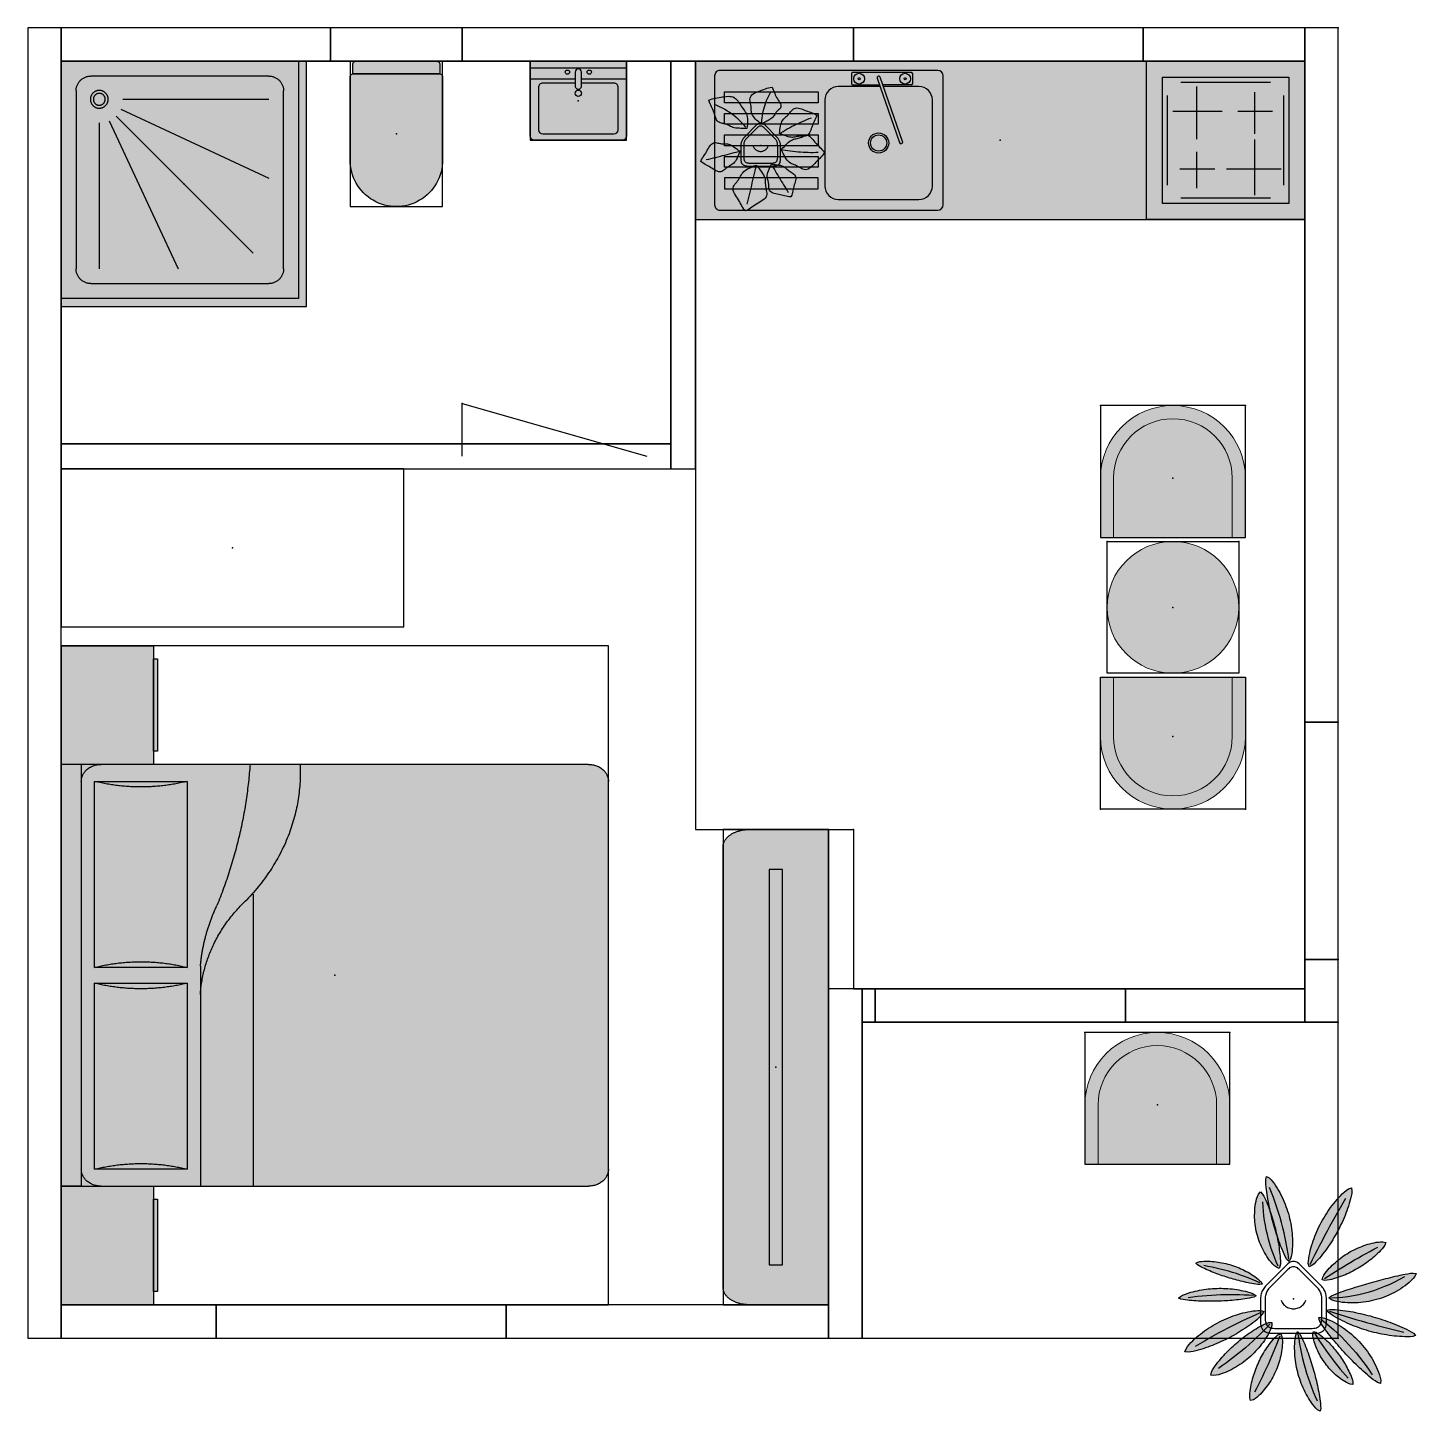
# Model space of a CAD drawing. Header units: millimetres. Extents: x 0 to 5268, y -277 to 4972.
import ezdxf

# ---------------------------------------------------------------- set-up
doc = ezdxf.new("R2010")
doc.units = ezdxf.units.MM
for name, color, linetype, true_color in [('Doors', 96, 'Continuous', 0x007f00), ('EH-PLANT-FILL', 9, 'Continuous', 0xa6e6bd), ('EH-PLANT-LEAVES', 103, 'Continuous', 0x4dcc7a), ('EH-PLANT-POT', 118, 'Continuous', 0x003b2b), ('EH-PLANT-STEMS', 37, 'Continuous', 0x8c5e36), ('Furniture', 37, 'Continuous', 0x75664f), ('FurnitureRefRec', 254, 'Continuous', 0xd5d5d5), ('PT Top Left', 52, 'Continuous', 0xcdcd00), ('PT Top Left Furniture', 211, 'Continuous', 0xff7fff), ('PT Top Right', 96, 'Continuous', 0x007f00), ('PT Top Right Furniture', 200, 'Continuous', 0xbf3fff), ('Walls', 1, 'Continuous', 0xff0000)]:
    doc.layers.add(name, color=color, linetype=linetype, true_color=true_color)
for name, color, linetype in [('Furniture Stretch', 7, 'Continuous'), ('Rooms$Bath Room', 7, 'Continuous'), ('Rooms$Bed Room', 7, 'Continuous'), ('Rooms$Living Room', 7, 'Continuous'), ('Rooms$Terrace', 7, 'Continuous'), ('Windows', 7, 'Continuous')]:
    doc.layers.add(name, color=color, linetype=linetype)

# ---------------------------------------------------------------- blocks, each defined once
blk = doc.blocks.new('TV')
at = {"layer": 'Furniture'}
blk.add_hatch(color=7, dxfattribs=at).paths.add_polyline_path([(-332.8, -200), (-334.3, -200), (-335.7, -199.9), (-336.4, -199.8), (-337.1, -199.8), (-337.9, -199.7), (-338.6, -199.6), (-339.3, -199.5), (-340.1, -199.4), (-340.8, -199.2), (-341.5, -199.1), (-342.3, -198.9), (-343, -198.7), (-343.8, -198.5), (-344.5, -198.3), (-345.2, -198.1), (-346, -197.9), (-347.5, -197.4), (-349, -196.8), (-350.5, -196.1), (-352, -195.4), (-353.5, -194.7), (-354.9, -193.9), (-356.4, -193), (-357.9, -192), (-359.4, -191), (-360.8, -190), (-362.3, -188.8), (-363.7, -187.6), (-365.1, -186.4), (-366.5, -185.1), (-367.9, -183.7), (-369.3, -182.3), (-370.6, -180.8), (-371.9, -179.2), (-373.2, -177.6), (-374.5, -176), (-375.8, -174.3), (-377, -172.5), (-378.2, -170.7), (-379.3, -168.9), (-380.5, -167), (-381.5, -165), (-382.6, -163), (-383.6, -161), (-384.6, -158.9), (-385.6, -156.8), (-386.5, -154.7), (-387.4, -152.6), (-388.2, -150.4), (-389, -148.2), (-389.8, -145.9), (-390.5, -143.7), (-391.2, -141.4), (-391.8, -139.1), (-392.4, -136.8), (-393.5, -132.2), (-394.5, -127.5), (-395.3, -122.9), (-395.9, -118.2), (-396.4, -113.6), (-396.7, -109), (-396.9, -104.5), (-396.9, -100), (-396.9, 200), (1406.1, 200), (1406.1, -100), (1406, -104.5), (1405.8, -109), (1405.5, -113.6), (1405, -118.2), (1404.4, -122.9), (1403.6, -127.5), (1402.7, -132.2), (1401.6, -136.8), (1401, -139.1), (1400.3, -141.4), (1399.6, -143.7), (1398.9, -145.9), (1398.1, -148.2), (1397.3, -150.4), (1396.5, -152.6), (1395.6, -154.7), (1394.7, -156.8), (1393.8, -158.9), (1392.8, -161), (1391.7, -163), (1390.7, -165), (1389.6, -167), (1388.5, -168.9), (1387.3, -170.7), (1386.1, -172.5), (1384.9, -174.3), (1383.6, -176), (1382.4, -177.6), (1381.1, -179.2), (1379.8, -180.8), (1378.4, -182.3), (1377, -183.7), (1375.7, -185.1), (1374.3, -186.4), (1372.8, -187.6), (1371.4, -188.8), (1370, -190), (1368.5, -191), (1367, -192), (1365.6, -193), (1364.1, -193.9), (1362.6, -194.7), (1361.1, -195.4), (1359.6, -196.1), (1358.1, -196.8), (1356.6, -197.4), (1355.1, -197.9), (1354.4, -198.1), (1353.6, -198.3), (1352.9, -198.5), (1352.1, -198.7), (1351.4, -198.9), (1350.7, -199.1), (1349.9, -199.2), (1349.2, -199.4), (1348.5, -199.5), (1347.7, -199.6), (1347, -199.7), (1346.3, -199.8), (1345.5, -199.8), (1344.8, -199.9), (1343.4, -200), (1342, -200)], flags=0)
at = {"layer": 'Furniture', "color": 37, "true_color": 0x766750}
blk.add_lwpolyline([(1254.6, 25), (-245.4, 25), (-245.4, -25), (1254.6, -25)], close=True, dxfattribs=at)
for points in [[(-396.9, 200), (1406.1, 200)], [(-396.9, -100), (-396.9, 200)], [(1406.1, 200), (1406.1, -100)], [(1342, -200), (-332.8, -200)]]:
    blk.add_open_spline(points, degree=1, dxfattribs=at)
for points in [[(-332.8, -200), (-396.9, -200), (-396.9, -100)], [(1406.1, -100), (1406.1, -200), (1342, -200)]]:
    blk.add_rational_spline(points, [1, 0.707106781187, 1], degree=2, dxfattribs=at)
at = {"layer": 'FurnitureRefRec'}
blk.add_lwpolyline([(-396.9, -200), (1406.1, -200), (1406.1, 200), (-396.9, 200)], close=True, dxfattribs=at)
at = {"layer": 'PT Top Left Furniture'}
blk.add_point((-396.9, 200), dxfattribs=at)
at = {"layer": 'PT Top Right Furniture'}
blk.add_point((1406.1, 200), dxfattribs=at)
blk = doc.blocks.new('Chair')
at = {"layer": 'Furniture'}
blk.add_hatch(color=7, dxfattribs=at).paths.add_polyline_path([(500, 0), (500, 225), (499.8, 234.5), (499.3, 244), (498.5, 253.4), (497.4, 262.9), (495.9, 272.2), (494.1, 281.6), (492, 290.8), (489.6, 300), (486.8, 309.1), (483.8, 318.1), (480.4, 326.9), (476.7, 335.7), (472.8, 344.3), (468.5, 352.8), (463.9, 361.1), (459.1, 369.3), (454, 377.3), (448.6, 385.1), (442.9, 392.7), (437, 400.1), (430.8, 407.4), (424.4, 414.4), (417.8, 421.1), (410.9, 427.7), (403.8, 434), (396.5, 440), (388.9, 445.8), (381.2, 451.3), (373.3, 456.6), (365.2, 461.6), (357, 466.3), (348.6, 470.7), (340, 474.8), (331.3, 478.6), (322.5, 482.1), (313.6, 485.3), (304.5, 488.2), (295.4, 490.8), (286.2, 493.1), (276.9, 495.1), (267.6, 496.7), (258.1, 498), (248.7, 499), (239.2, 499.6), (229.7, 500), (220.3, 500), (210.8, 499.6), (201.3, 499), (191.9, 498), (182.4, 496.7), (173.1, 495.1), (163.8, 493.1), (154.6, 490.8), (145.5, 488.2), (136.4, 485.3), (127.5, 482.1), (118.7, 478.6), (110, 474.8), (101.4, 470.7), (93, 466.3), (84.8, 461.6), (76.7, 456.6), (68.8, 451.3), (61.1, 445.8), (53.5, 440), (46.2, 434), (39.1, 427.7), (32.2, 421.1), (25.6, 414.4), (19.2, 407.4), (13, 400.1), (7.1, 392.7), (1.4, 385.1), (-4, 377.3), (-9.1, 369.3), (-13.9, 361.1), (-18.5, 352.8), (-22.8, 344.3), (-26.7, 335.7), (-30.4, 326.9), (-33.8, 318.1), (-36.8, 309.1), (-39.6, 300), (-42, 290.8), (-44.1, 281.6), (-45.9, 272.2), (-47.4, 262.9), (-48.5, 253.4), (-49.3, 244), (-49.8, 234.5), (-50, 225), (-50, 0)], flags=0)
at = {"layer": 'Furniture', "linetype": 'Continuous', "lineweight": 13}
for p, q in [((0, 225), (0, 0)), ((450, 0), (450, 225)), ((0, 0), (450, 0))]:
    blk.add_line(p, q, dxfattribs=at)
for points in [[(-50, 225), (-50, 0)], [(500, 0), (500, 225)]]:
    blk.add_lwpolyline(points, dxfattribs=at)
for radius in [275, 225]:
    blk.add_arc((225, 225), radius, 0, 180, dxfattribs=at)
at = {"layer": 'FurnitureRefRec'}
blk.add_lwpolyline([(500, 500), (-50, 500), (-50, 0), (500, 0)], close=True, dxfattribs=at)
at = {"layer": 'PT Top Left Furniture'}
blk.add_point((-50, 500), dxfattribs=at)
at = {"layer": 'PT Top Right Furniture'}
blk.add_point((500, 500), dxfattribs=at)
blk = doc.blocks.new('Bedopstelling Groot')
at = {"layer": 'Furniture'}
for points in [[(-800, 1038.1), (-800, 688.1), (-1250, 688.1), (-1250, 1038.1)], [(-800, -962.8), (-800, -964.5), (-799.9, -966.2), (-799.9, -967.9), (-799.7, -969.6), (-799.6, -971.3), (-799.4, -973), (-799.2, -974.8), (-798.9, -976.5), (-798.6, -978.2), (-798.3, -980), (-797.9, -981.8), (-797.5, -983.5), (-797.1, -985.3), (-796.6, -987), (-796.1, -988.8), (-795.5, -990.5), (-794.9, -992.2), (-794.2, -994), (-793.6, -995.7), (-792.8, -997.4), (-792.1, -999.1), (-791.3, -1000.7), (-790.4, -1002.4), (-789.5, -1004), (-788.6, -1005.6), (-787.7, -1007.2), (-786.7, -1008.7), (-785.6, -1010.3), (-784.6, -1011.8), (-783.5, -1013.2), (-782.4, -1014.6), (-781.2, -1016), (-780, -1017.4), (-778.8, -1018.7), (-777.6, -1020), (-776.3, -1021.3), (-775, -1022.5), (-773.7, -1023.6), (-772.3, -1024.7), (-770.9, -1025.8), (-769.6, -1026.9), (-768.2, -1027.8), (-766.7, -1028.8), (-765.3, -1029.7), (-763.9, -1030.5), (-762.4, -1031.3), (-760.9, -1032.1), (-759.5, -1032.8), (-758, -1033.5), (-756.5, -1034.1), (-755, -1034.7), (-753.5, -1035.2), (-752, -1035.7), (-750.5, -1036.1), (-749, -1036.5), (-747.5, -1036.8), (-746, -1037.1), (-744.5, -1037.4), (-743.1, -1037.6), (-741.6, -1037.8), (-740.1, -1037.9), (-738.7, -1038), (-737.3, -1038.1), (-735.8, -1038.1), (735.8, -1038.1), (737.3, -1038.1), (738.7, -1038), (740.1, -1037.9), (741.6, -1037.8), (743.1, -1037.6), (744.5, -1037.4), (746, -1037.1), (747.5, -1036.8), (749, -1036.5), (750.5, -1036.1), (752, -1035.7), (753.5, -1035.2), (755, -1034.7), (756.5, -1034.1), (758, -1033.5), (759.5, -1032.8), (760.9, -1032.1), (762.4, -1031.3), (763.9, -1030.5), (765.3, -1029.7), (766.7, -1028.8), (768.2, -1027.8), (769.6, -1026.9), (770.9, -1025.8), (772.3, -1024.7), (773.7, -1023.6), (775, -1022.5), (776.3, -1021.3), (777.6, -1020), (778.8, -1018.7), (780, -1017.4), (781.2, -1016), (782.4, -1014.6), (783.5, -1013.2), (784.6, -1011.8), (785.6, -1010.3), (786.7, -1008.7), (787.7, -1007.2), (788.6, -1005.6), (789.5, -1004), (790.4, -1002.4), (791.3, -1000.7), (792.1, -999.1), (792.8, -997.4), (793.6, -995.7), (794.2, -994), (794.9, -992.2), (795.5, -990.5), (796.1, -988.8), (796.6, -987), (797.1, -985.3), (797.5, -983.5), (797.9, -981.8), (798.3, -980), (798.6, -978.2), (798.9, -976.5), (799.2, -974.8), (799.4, -973), (799.6, -971.3), (799.7, -969.6), (799.9, -967.9), (799.9, -966.2), (800, -964.5), (800, -962.8), (800, 1038.1), (-800, 1038.1), (-800, 961.9)], [(1250, 1038.1), (1250, 688.1), (800, 688.1), (800, 1038.1)], [(-850, 688.1), (-850, 673.1), (-1200, 673.1), (-1200, 688.1)], [(1200, 688.1), (1200, 673.1), (850, 673.1), (850, 688.1)]]:
    blk.add_hatch(color=7, dxfattribs=at).paths.add_polyline_path(points, flags=0)
at = {"layer": 'Furniture', "color": 37, "true_color": 0x766750}
for p, q in [((800, 1038.1), (-800, 1038.1)), ((-800, 961.9), (-800, 1038.1)), ((800, 961.9), (800, 1038.1)), ((800, 961.9), (-800, 961.9)), ((-735.8, 560.3), (-735.8, 911.7)), ((-735.8, 911.7), (-30, 911.7)), ((-30, 911.7), (-30, 560.3)), ((30, 560.3), (30, 911.7)), ((30, 911.7), (735.8, 911.7)), ((735.8, 911.7), (735.8, 560.3)), ((-800, 886.6), (-800, -962.8)), ((800, -962.8), (800, 886.6)), ((-30, 560.3), (-735.8, 560.3)), ((735.8, 560.3), (30, 560.3)), ((34.2, 510.1), (-800, 510.1)), ((308, 309.3), (-800, 309.3)), ((-735.8, -1038.1), (735.8, -1038.1))]:
    blk.add_line(p, q, dxfattribs=at)
for points in [[(-800, 1038.1), (-800, 688.1), (-1250, 688.1), (-1250, 1038.1)], [(1250, 1038.1), (1250, 688.1), (800, 688.1), (800, 1038.1)], [(-850, 688.1), (-850, 673.1), (-1200, 673.1), (-1200, 688.1)], [(1200, 688.1), (1200, 673.1), (850, 673.1), (850, 688.1)]]:
    blk.add_lwpolyline(points, close=True, dxfattribs=at)
for points, weights in [([(-800, 886.6), (-800, 961.9), (-735.8, 961.9)], [1, 0.707106781186, 1]), ([(735.8, 961.9), (800, 961.9), (800, 886.6)], [1, 0.707106781186, 1]), ([(-735.8, 911.7), (-692.2, 736), (-735.8, 560.3)], [1, 0.959999998575, 1]), ([(-30, 560.3), (-73.6, 736), (-30, 911.7)], [1, 0.959999998575, 1]), ([(30, 911.7), (73.6, 736), (30, 560.3)], [1, 0.959999998575, 1]), ([(735.8, 560.3), (692.2, 736), (735.8, 911.7)], [1, 0.959999998575, 1]), ([(-72.8, 510.1), (133.4, 496.7), (286.7, 334.4)], [1, 0.942933891278, 1]), ([(34.2, 510.1), (153.8, 499.5), (265.3, 447.3)], [1, 0.988393644073, 1]), ([(800, 321.8), (525.2, 340.8), (265.3, 447.3)], [1, 0.990404896115, 1]), ([(800, 132.1), (510.3, 117.7), (286.7, 334.4)], [1, 0.933646644704, 1]), ([(-735.8, -1038.1), (-800, -1038.1), (-800, -962.8)], [1, 0.707106781186, 1]), ([(800, -962.8), (800, -1038.1), (735.8, -1038.1)], [1, 0.707106781187, 1])]:
    blk.add_rational_spline(points, weights, degree=2, dxfattribs=at)
at = {"layer": 'FurnitureRefRec'}
blk.add_lwpolyline([(-1250, -1038.1), (1250, -1038.1), (1250, 1038.1), (-1250, 1038.1)], close=True, dxfattribs=at)
at = {"layer": 'PT Top Left Furniture'}
blk.add_point((-1250, 1038.1), dxfattribs=at)
at = {"layer": 'PT Top Right Furniture'}
blk.add_point((1250, 1038.1), dxfattribs=at)
blk = doc.blocks.new('Douche')
at = {"layer": 'Furniture'}
blk.add_hatch(color=7, dxfattribs=at).paths.add_polyline_path([(-465, 465), (-465, -465), (465, -465), (465, 465)], flags=0)
at = {"layer": 'Furniture', "color": 37, "true_color": 0x766750}
for p, q in [((-465, -465), (-465, 435)), ((-465, 435), (435, 435)), ((435, 435), (435, -465)), ((322.5, 378.7), (-352.5, 378.7)), ((-408.8, 322.5), (-408.8, -352.5)), ((-320.7, -230.7), (-320.7, 322.5)), ((-282.6, -239.1), (-20.8, 322.5)), ((378.7, -352.5), (378.7, 322.5)), ((-257, -257), (263.4, 263.4)), ((-239.1, -282.6), (322.5, -20.8)), ((-230.7, -320.7), (322.5, -320.7)), ((-352.5, -408.8), (322.5, -408.8)), ((-465, -465), (435, -465))]:
    blk.add_line(p, q, dxfattribs=at)
for points in [[(465, 465), (-465, 465)], [(465, -465), (465, 465)]]:
    blk.add_lwpolyline(points, dxfattribs=at)
for points, weights in [([(-408.8, 322.5), (-408.8, 378.7), (-352.5, 378.7)], [1, 0.707106781187, 1]), ([(322.5, 378.7), (378.7, 378.7), (378.7, 322.5)], [1, 0.707106780956, 1]), ([(-352.5, -408.8), (-408.8, -408.8), (-408.8, -352.5)], [1, 0.707106781187, 1]), ([(378.7, -352.5), (378.7, -408.8), (322.5, -408.8)], [1, 0.707106781187, 1])]:
    blk.add_rational_spline(points, weights, degree=2, dxfattribs=at)
for points, knots in [([(-320.7, -286.9), (-286.9, -286.9), (-286.9, -320.7), (-286.9, -354.4), (-320.7, -354.4), (-354.4, -354.4), (-354.4, -320.7), (-354.4, -286.9), (-320.7, -286.9)], [0, 0, 0, 0.0530144, 0.0530144, 0.1060288, 0.1060288, 0.1590431, 0.1590431, 0.2120575, 0.2120575, 0.2120575]), ([(-320.7, -298.2), (-298.2, -298.2), (-298.2, -320.7), (-298.2, -343.2), (-320.7, -343.2), (-343.2, -343.2), (-343.2, -320.7), (-343.2, -298.2), (-320.7, -298.2)], [0, 0, 0, 0.0353429, 0.0353429, 0.0706858, 0.0706858, 0.1060288, 0.1060288, 0.1413717, 0.1413717, 0.1413717])]:
    blk.add_rational_spline(points, [1, 0.707106781187, 1, 0.707106781187, 1, 0.707106781187, 1, 0.707106781187, 1], degree=2, knots=knots, dxfattribs=at)
at = {"layer": 'FurnitureRefRec'}
blk.add_lwpolyline([(-465, -465), (465, -465), (465, 465), (-465, 465)], close=True, dxfattribs=at)
at = {"layer": 'PT Top Left Furniture'}
blk.add_point((-465, -465), dxfattribs=at)
at = {"layer": 'PT Top Right Furniture'}
blk.add_point((-465, 465), dxfattribs=at)
blk = doc.blocks.new('Coffee Table')
at = {"layer": 'Furniture'}
blk.add_hatch(color=7, dxfattribs=at).paths.add_polyline_path([(0, 250), (-8.6, 249.9), (-17.2, 249.4), (-25.8, 248.7), (-34.4, 247.6), (-42.9, 246.3), (-51.4, 244.7), (-59.8, 242.7), (-68.2, 240.5), (-76.4, 238), (-84.6, 235.2), (-92.7, 232.2), (-100.6, 228.9), (-108.5, 225.2), (-116.2, 221.4), (-123.8, 217.2), (-131.2, 212.8), (-138.4, 208.2), (-145.5, 203.3), (-152.5, 198.1), (-159.2, 192.7), (-165.8, 187.1), (-172.1, 181.3), (-178.3, 175.2), (-184.2, 169), (-190, 162.5), (-195.5, 155.9), (-200.7, 149), (-205.7, 142), (-210.5, 134.8), (-215.1, 127.5), (-219.3, 120), (-223.3, 112.3), (-227.1, 104.6), (-230.6, 96.7), (-233.8, 88.7), (-236.7, 80.5), (-239.3, 72.3), (-241.7, 64), (-243.7, 55.6), (-245.5, 47.2), (-247, 38.7), (-248.2, 30.1), (-249.1, 21.6), (-249.7, 12.9), (-250, 4.3), (-250, -4.3), (-249.7, -12.9), (-249.1, -21.6), (-248.2, -30.1), (-247, -38.7), (-245.5, -47.2), (-243.7, -55.6), (-241.7, -64), (-239.3, -72.3), (-236.7, -80.5), (-233.8, -88.7), (-230.6, -96.7), (-227.1, -104.6), (-223.3, -112.3), (-219.3, -120), (-215.1, -127.5), (-210.5, -134.8), (-205.7, -142), (-200.7, -149), (-195.5, -155.9), (-190, -162.5), (-184.2, -169), (-178.3, -175.2), (-172.1, -181.3), (-165.8, -187.1), (-159.2, -192.7), (-152.5, -198.1), (-145.5, -203.3), (-138.4, -208.2), (-131.2, -212.8), (-123.8, -217.2), (-116.2, -221.4), (-108.5, -225.2), (-100.6, -228.9), (-92.7, -232.2), (-84.6, -235.2), (-76.4, -238), (-68.2, -240.5), (-59.8, -242.7), (-51.4, -244.7), (-42.9, -246.3), (-34.4, -247.6), (-25.8, -248.7), (-17.2, -249.4), (-8.6, -249.9), (0, -250), (8.6, -249.9), (17.2, -249.4), (25.8, -248.7), (34.4, -247.6), (42.9, -246.3), (51.4, -244.7), (59.8, -242.7), (68.2, -240.5), (76.4, -238), (84.6, -235.2), (92.7, -232.2), (100.6, -228.9), (108.5, -225.2), (116.2, -221.4), (123.8, -217.2), (131.2, -212.8), (138.4, -208.2), (145.5, -203.3), (152.5, -198.1), (159.2, -192.7), (165.8, -187.1), (172.1, -181.3), (178.3, -175.2), (184.2, -169), (190, -162.5), (195.5, -155.9), (200.7, -149), (205.7, -142), (210.5, -134.8), (215.1, -127.5), (219.3, -120), (223.3, -112.3), (227.1, -104.6), (230.6, -96.7), (233.8, -88.7), (236.7, -80.5), (239.3, -72.3), (241.7, -64), (243.7, -55.6), (245.5, -47.2), (247, -38.7), (248.2, -30.1), (249.1, -21.6), (249.7, -12.9), (250, -4.3), (250, 4.3), (249.7, 12.9), (249.1, 21.6), (248.2, 30.1), (247, 38.7), (245.5, 47.2), (243.7, 55.6), (241.7, 64), (239.3, 72.3), (236.7, 80.5), (233.8, 88.7), (230.6, 96.7), (227.1, 104.6), (223.3, 112.3), (219.3, 120), (215.1, 127.5), (210.5, 134.8), (205.7, 142), (200.7, 149), (195.5, 155.9), (190, 162.5), (184.2, 169), (178.3, 175.2), (172.1, 181.3), (165.8, 187.1), (159.2, 192.7), (152.5, 198.1), (145.5, 203.3), (138.4, 208.2), (131.2, 212.8), (123.8, 217.2), (116.2, 221.4), (108.5, 225.2), (100.6, 228.9), (92.7, 232.2), (84.6, 235.2), (76.4, 238), (68.2, 240.5), (59.8, 242.7), (51.4, 244.7), (42.9, 246.3), (34.4, 247.6), (25.8, 248.7), (17.2, 249.4), (8.6, 249.9)], flags=0)
at = {"layer": 'Furniture', "linetype": 'Continuous', "lineweight": 13}
for start, end in [(90, 270), (270, 90)]:
    blk.add_arc((0, 0), 250, start, end, dxfattribs=at)
at = {"layer": 'FurnitureRefRec'}
blk.add_lwpolyline([(250, -250), (-250, -250), (-250, 250), (250, 250)], close=True, dxfattribs=at)
at = {"layer": 'PT Top Left Furniture'}
blk.add_point((-250, 250), dxfattribs=at)
at = {"layer": 'PT Top Right Furniture'}
blk.add_point((250, 250), dxfattribs=at)
blk = doc.blocks.new('Keuken')
at = {"layer": 'Furniture'}
blk.add_hatch(color=7, dxfattribs=at).paths.add_polyline_path([(-1111.5, -300), (1200, -300), (1200, 300), (-1111.5, 300)], flags=0)
at = {"layer": 'Furniture', "color": 37, "true_color": 0x766750}
for p, q in [((1107, 265.2), (280.8, 265.2)), ((-981.5, 220), (-641.5, 220)), ((260.4, 244.8), (260.4, -244.8)), ((658.2, 224.4), (352.2, 224.4)), ((1127.4, -244.8), (1127.4, 244.8)), ((-1031.5, -170), (-1031.5, 170)), ((-921.2, -3.3), (-921.2, 208.5)), ((-700.4, 44.3), (-700.4, 181.8)), ((-591.5, 170), (-591.5, -170)), ((301.2, 173.4), (301.2, -153)), ((709.2, -153), (709.2, 173.4)), ((-815.1, 108.8), (-1022.1, 108.8)), ((-637.1, 108.8), (-770.6, 108.8)), ((414.1, 4.9), (499.7, -239.4)), ((511.2, -235.3), (425.7, 8.9)), ((-921.2, -182.8), (-921.2, -24.4)), ((-700.4, -203.9), (-700.4, -4.8)), ((-857.9, -110), (-989.8, -110)), ((-611.3, -110), (-797.9, -110)), ((352.2, -204), (487.3, -204)), ((379.9, -210.6), (489.6, -210.6)), ((500.2, -204), (658.2, -204)), ((604.4, -210.6), (502.5, -210.6)), ((-641.5, -220), (-981.5, -220)), ((375.9, -215.7), (375.9, -252)), ((608.3, -252), (608.3, -215.7)), ((280.8, -265.2), (1107, -265.2))]:
    blk.add_line(p, q, dxfattribs=at)
for points in [[(-1111.5, -300), (-1111.5, 300), (-511.5, 300), (-511.5, -300)], [(-1111.5, -300), (1200, -300), (1200, 300), (-1111.5, 300)], [(-1051.5, -240), (-1051.5, 240), (-571.5, 240), (-571.5, -240)], [(734.7, 142.8), (1090.3, 142.8), (1090.3, 183.6), (734.7, 183.6)], [(1090.3, 102), (1090.3, 61.2), (734.7, 61.2), (734.7, 102)], [(1090.3, 20.4), (1090.3, -20.4), (734.7, -20.4), (734.7, 20.4)], [(1090.3, -61.2), (1090.3, -102), (734.7, -102), (734.7, -61.2)], [(1090.3, -142.8), (1090.3, -183.6), (734.7, -183.6), (734.7, -142.8)]]:
    blk.add_lwpolyline(points, close=True, dxfattribs=at)
blk.add_lwpolyline([(379.9, -257.1), (492.1, -257.1), (604.4, -257.1)], dxfattribs=at)
for centre, radius in [((505.2, 10.2), 38.2), ((505.2, 10.2), 30.6), ((404.8, -233.8), 20.4), ((404.8, -233.8), 3.81), ((404.8, -233.8), 3.81), ((579.4, -233.8), 20.4), ((579.4, -233.8), 3.81), ((579.4, -233.8), 3.81)]:
    blk.add_circle(centre, radius, dxfattribs=at)
for centre, radius, start, end in [((280.8, 244.8), 20.4, 90, 180), ((1107, 244.8), 20.4, 360, 90), ((352.2, 173.4), 51, 90, 180), ((658.2, 173.4), 51, 360, 90), ((419.9, 6.9), 6.12, 19.2979, 199.2979), ((352.2, -153), 51, 180, 270), ((658.2, -153), 51, 270, 0), ((381, -215.7), 5.1, 90, 180), ((603.2, -215.7), 5.1, 360, 90), ((280.8, -244.8), 20.4, 180, 270), ((381, -252), 5.1, 180, 270), ((505.4, -237.3), 6.12, 199.2979, 19.2979), ((603.2, -252), 5.1, 270, 0), ((1107, -244.8), 20.4, 270, 0)]:
    blk.add_arc(centre, radius, start, end, dxfattribs=at)
at = {"layer": 'FurnitureRefRec'}
blk.add_lwpolyline([(-1111.5, -300), (1200, -300), (1200, 300), (-1111.5, 300)], close=True, dxfattribs=at)
at = {"layer": 'PT Top Left Furniture'}
blk.add_point((1200, -300), dxfattribs=at)
at = {"layer": 'PT Top Right Furniture'}
blk.add_point((-1111.5, -300), dxfattribs=at)
blk = doc.blocks.new('Wastafel')
at = {"layer": 'Furniture'}
blk.add_hatch(color=7, dxfattribs=at).paths.add_polyline_path([(134.7, 182.3), (135.3, 182.2), (135.8, 182.1), (136.4, 182.1), (136.9, 182), (137.5, 181.8), (138, 181.7), (138.5, 181.5), (139.1, 181.4), (139.6, 181.2), (140.1, 180.9), (140.6, 180.7), (141.1, 180.5), (141.6, 180.2), (142.1, 179.9), (142.5, 179.6), (143, 179.3), (143.4, 179), (143.9, 178.7), (144.3, 178.3), (144.7, 177.9), (145.1, 177.5), (145.5, 177.1), (145.9, 176.7), (146.2, 176.3), (146.6, 175.9), (146.9, 175.4), (147.2, 175), (147.5, 174.5), (147.8, 174), (148, 173.5), (148.3, 173), (148.5, 172.5), (148.7, 172), (148.9, 171.5), (149.1, 171), (149.2, 170.5), (149.4, 169.9), (149.5, 169.4), (149.6, 168.8), (149.7, 168.3), (149.8, 167.7), (149.8, 167.2), (149.8, 166.6), (149.8, 166.1), (149.8, -166.1), (149.8, -166.6), (149.8, -167.2), (149.8, -167.7), (149.7, -168.3), (149.6, -168.8), (149.5, -169.4), (149.4, -169.9), (149.2, -170.5), (149.1, -171), (148.9, -171.5), (148.7, -172), (148.5, -172.5), (148.3, -173), (148, -173.5), (147.8, -174), (147.5, -174.5), (147.2, -175), (146.9, -175.4), (146.6, -175.9), (146.2, -176.3), (145.9, -176.7), (145.5, -177.1), (145.1, -177.5), (144.7, -177.9), (144.3, -178.3), (143.9, -178.7), (143.4, -179), (143, -179.3), (142.5, -179.6), (142.1, -179.9), (141.6, -180.2), (141.1, -180.5), (140.6, -180.7), (140.1, -180.9), (139.6, -181.2), (139.1, -181.4), (138.5, -181.5), (138, -181.7), (137.5, -181.8), (136.9, -182), (136.4, -182.1), (135.8, -182.1), (135.3, -182.2), (134.7, -182.3), (-149.9, -182.3), (-149.9, 182.3)], flags=0)
at = {"layer": 'Furniture', "color": 37, "true_color": 0x766750}
for p, q in [((-67.2, 135), (-67.2, 12.1)), ((-56.2, 12.1), (-108.5, 12.1)), ((-108.5, -12.2), (-56.2, -12.2)), ((-67.2, -12.2), (-67.2, -135))]:
    blk.add_line(p, q, dxfattribs=at)
for points in [[(134.7, -182.3), (-149.9, -182.3), (-149.9, 182.3), (134.7, 182.3)], [(-125.5, -182.3), (-125.5, 182.3)], [(-83.4, 12.1), (-83.4, 182.3)], [(149.8, 166.1), (149.8, -166.1)], [(110.4, 151.1), (-49.9, 151.1)], [(125.5, -135), (125.5, 135)], [(-83.4, -182.3), (-83.4, -12.2)], [(-49.9, -151.1), (110.4, -151.1)]]:
    blk.add_lwpolyline(points, dxfattribs=at)
for centre, radius in [((-108.5, 41.3), 8.1), ((-28.3, 0), 12.2), ((-108.5, -41.3), 8.1)]:
    blk.add_circle(centre, radius, dxfattribs=at)
at = {"layer": 'Furniture', "color": 37, "true_color": 0x766750, "extrusion": (0, 0, -1)}
for centre, start, end in [((-133.7, 166.1), 93.8655, 180), ((-133.7, -166.1), 180, 266.1345)]:
    blk.add_arc(centre, 16.2, start, end, dxfattribs=at)
at = {"layer": 'Furniture', "color": 37, "true_color": 0x766750}
for centre, radius, start, end in [((-51, 135), 16.2, 86.1345, 180), ((109.3, 135), 16.2, 0, 86.1345), ((-108.5, 0), 12.2, 90.0009, 269.9991), ((-56.2, 0), 12.2, 270, 90), ((-51, -135), 16.2, 180, 273.8655), ((109.3, -135), 16.2, 273.8655, 0)]:
    blk.add_arc(centre, radius, start, end, dxfattribs=at)
at = {"layer": 'FurnitureRefRec'}
blk.add_lwpolyline([(-149.9, -182.3), (149.8, -182.3), (149.8, 182.3), (-149.9, 182.3)], close=True, dxfattribs=at)
at = {"layer": 'PT Top Left Furniture'}
blk.add_point((-149.9, -182.3), dxfattribs=at)
at = {"layer": 'PT Top Right Furniture'}
blk.add_point((-149.9, 182.3), dxfattribs=at)
blk = doc.blocks.new('Toilet')
at = {"layer": 'Furniture'}
for points in [[(227.8, 165), (227.8, -165), (227.8, -165.3), (227.8, -165.7), (227.8, -166), (227.7, -166.4), (227.7, -166.7), (227.6, -167), (227.5, -167.4), (227.4, -167.7), (227.3, -168), (227.2, -168.3), (227.1, -168.7), (227, -169), (226.8, -169.3), (226.7, -169.6), (226.5, -169.9), (226.4, -170.2), (226.2, -170.5), (226, -170.8), (225.8, -171), (225.6, -171.3), (225.3, -171.6), (225.1, -171.8), (224.9, -172.1), (224.6, -172.3), (224.4, -172.5), (224.1, -172.8), (223.9, -173), (223.6, -173.2), (223.3, -173.4), (223, -173.5), (222.7, -173.7), (222.4, -173.9), (222.1, -174), (221.8, -174.2), (221.5, -174.3), (221.2, -174.4), (220.8, -174.5), (220.5, -174.6), (220.2, -174.7), (219.8, -174.8), (219.5, -174.9), (219.2, -174.9), (218.8, -174.9), (218.5, -175), (218.1, -175), (217.8, -175), (-98.2, -175), (-104.3, -175), (-110.4, -174.8), (-116.5, -174.3), (-122.6, -173.7), (-128.6, -172.8), (-134.6, -171.7), (-140.6, -170.4), (-146.5, -169), (-152.3, -167.3), (-158.1, -165.4), (-163.9, -163.3), (-169.5, -161), (-175.1, -158.5), (-180.5, -155.8), (-185.9, -152.9), (-191.2, -149.9), (-196.4, -146.6), (-201.4, -143.2), (-206.3, -139.6), (-211.1, -135.8), (-215.8, -131.9), (-220.3, -127.8), (-224.7, -123.6), (-228.9, -119.2), (-233, -114.7), (-236.9, -110), (-240.7, -105.2), (-244.3, -100.2), (-247.7, -95.2), (-250.9, -90), (-253.9, -84.7), (-256.8, -79.3), (-259.5, -73.8), (-261.9, -68.3), (-264.2, -62.6), (-266.3, -56.9), (-268.2, -51.1), (-269.9, -45.2), (-271.3, -39.3), (-272.6, -33.3), (-273.7, -27.3), (-274.5, -21.3), (-275.1, -15.2), (-275.6, -9.1), (-275.8, -3), (-275.8, 3), (-275.6, 9.1), (-275.1, 15.2), (-274.5, 21.3), (-273.7, 27.3), (-272.6, 33.3), (-271.3, 39.3), (-269.9, 45.2), (-268.2, 51.1), (-266.3, 56.9), (-264.2, 62.6), (-261.9, 68.3), (-259.5, 73.8), (-256.8, 79.3), (-253.9, 84.7), (-250.9, 90), (-247.7, 95.2), (-244.3, 100.2), (-240.7, 105.2), (-236.9, 110), (-233, 114.7), (-228.9, 119.2), (-224.7, 123.6), (-220.3, 127.8), (-215.8, 131.9), (-211.1, 135.8), (-206.3, 139.6), (-201.4, 143.2), (-196.4, 146.6), (-191.2, 149.9), (-185.9, 152.9), (-180.5, 155.8), (-175.1, 158.5), (-169.5, 161), (-163.9, 163.3), (-158.1, 165.4), (-152.3, 167.3), (-146.5, 169), (-140.6, 170.4), (-134.6, 171.7), (-128.6, 172.8), (-122.6, 173.7), (-116.5, 174.3), (-110.4, 174.8), (-104.3, 175), (-98.2, 175), (217.8, 175), (218.1, 175), (218.5, 175), (218.8, 174.9), (219.2, 174.9), (219.5, 174.9), (219.8, 174.8), (220.2, 174.7), (220.5, 174.6), (220.8, 174.5), (221.2, 174.4), (221.5, 174.3), (221.8, 174.2), (222.1, 174), (222.4, 173.9), (222.7, 173.7), (223, 173.5), (223.3, 173.4), (223.6, 173.2), (223.9, 173), (224.1, 172.8), (224.4, 172.5), (224.6, 172.3), (224.9, 172.1), (225.1, 171.8), (225.3, 171.6), (225.6, 171.3), (225.8, 171), (226, 170.8), (226.2, 170.5), (226.4, 170.2), (226.5, 169.9), (226.7, 169.6), (226.8, 169.3), (227, 169), (227.1, 168.7), (227.2, 168.3), (227.3, 168), (227.4, 167.7), (227.5, 167.4), (227.6, 167), (227.7, 166.7), (227.7, 166.4), (227.8, 166), (227.8, 165.7), (227.8, 165.3)], [(227.8, 165), (265.8, 165), (266.1, 165), (266.5, 165), (266.8, 164.9), (267.2, 164.9), (267.5, 164.9), (267.8, 164.8), (268.2, 164.7), (268.5, 164.6), (268.8, 164.5), (269.2, 164.4), (269.5, 164.3), (269.8, 164.2), (270.1, 164), (270.4, 163.9), (270.7, 163.7), (271, 163.5), (271.3, 163.4), (271.6, 163.2), (271.9, 163), (272.1, 162.8), (272.4, 162.5), (272.6, 162.3), (272.9, 162.1), (273.1, 161.8), (273.3, 161.6), (273.6, 161.3), (273.8, 161), (274, 160.8), (274.2, 160.5), (274.4, 160.2), (274.5, 159.9), (274.7, 159.6), (274.8, 159.3), (275, 159), (275.1, 158.7), (275.2, 158.3), (275.3, 158), (275.4, 157.7), (275.5, 157.4), (275.6, 157), (275.7, 156.7), (275.7, 156.4), (275.8, 156), (275.8, 155.7), (275.8, 155.3), (275.8, 155), (275.8, -155), (275.8, -155.3), (275.8, -155.7), (275.8, -156), (275.7, -156.4), (275.7, -156.7), (275.6, -157), (275.5, -157.4), (275.4, -157.7), (275.3, -158), (275.2, -158.3), (275.1, -158.7), (275, -159), (274.8, -159.3), (274.7, -159.6), (274.5, -159.9), (274.4, -160.2), (274.2, -160.5), (274, -160.8), (273.8, -161), (273.6, -161.3), (273.3, -161.6), (273.1, -161.8), (272.9, -162.1), (272.6, -162.3), (272.4, -162.5), (272.1, -162.8), (271.9, -163), (271.6, -163.2), (271.3, -163.4), (271, -163.5), (270.7, -163.7), (270.4, -163.9), (270.1, -164), (269.8, -164.2), (269.5, -164.3), (269.2, -164.4), (268.8, -164.5), (268.5, -164.6), (268.2, -164.7), (267.8, -164.8), (267.5, -164.9), (267.2, -164.9), (266.8, -164.9), (266.5, -165), (266.1, -165), (265.8, -165), (227.8, -165)]]:
    blk.add_hatch(color=7, dxfattribs=at).paths.add_polyline_path(points, flags=0)
at = {"layer": 'Furniture', "color": 37, "true_color": 0x766750}
for p, q in [((-98.2, 175), (217.8, 175)), ((227.8, 165), (265.8, 165)), ((227.8, -165), (227.8, 165)), ((227.8, 165), (227.8, -165)), ((275.8, 155), (275.8, -155)), ((217.8, -175), (-98.2, -175)), ((265.8, -165), (227.8, -165))]:
    blk.add_line(p, q, dxfattribs=at)
at = {"layer": 'Furniture', "color": 37, "true_color": 0x766750, "extrusion": (0, 0, -1)}
for centre, radius, start, end in [((100.8, 0), 175, 269.1583, 90.8417), ((-217.8, 165), 10, 90, 180), ((-265.8, 155), 10, 90, 180), ((-265.8, -155), 10, 180, 270), ((-217.8, -165), 10, 180, 270)]:
    blk.add_arc(centre, radius, start, end, dxfattribs=at)
at = {"layer": 'FurnitureRefRec'}
blk.add_lwpolyline([(-275.8, -175), (275.8, -175), (275.8, 175), (-275.8, 175)], close=True, dxfattribs=at)
at = {"layer": 'PT Top Left Furniture'}
blk.add_point((275.8, 175), dxfattribs=at)
at = {"layer": 'PT Top Right Furniture'}
blk.add_point((275.8, -175), dxfattribs=at)
blk = doc.blocks.new('EH_PLANT_BROADLEAF')
at = {"layer": 'EH-PLANT-FILL'}
for points in [[(3.559, 81.43), (-2.852, 85.895), (-8.628, 90.481), (-14.147, 95.199), (-19.286, 100.028), (-23.863, 104.935), (-27.715, 109.88), (-30.737, 114.822), (-32.915, 119.729), (-34.326, 124.584), (-35.134, 129.388), (-35.556, 134.16), (-35.826, 138.934), (-36.152, 143.752), (-36.675, 148.65), (-37.448, 153.65), (-38.413, 158.75), (-39.418, 163.918), (-40.236, 169.093), (-40.602, 174.192), (-40.256, 179.117), (-38.989, 183.773), (-36.674, 188.079), (-33.287, 191.987), (-28.912, 195.48), (-23.72, 198.584), (-17.945, 201.356), (-11.842, 203.875), (-5.647, 206.227), (0.463, 208.485), (6.388, 210.697), (12.124, 212.874), (17.75, 214.986), (23.41, 216.964), (29.297, 218.706), (35.644, 220.077), (43.057, 220.72), (46.606, 214.229), (49.179, 208.418), (51.384, 202.932), (53.453, 197.636), (55.578, 192.429), (57.907, 187.244), (60.518, 182.052), (63.406, 176.865), (66.474, 171.731), (69.543, 166.726), (72.38, 161.936), (74.729, 157.442), (76.357, 153.302), (77.093, 149.542), (76.854, 146.149), (75.663, 143.074), (73.649, 140.237), (71.021, 137.545), (68.039, 134.902), (64.968, 132.225), (62.036, 129.454), (59.397, 126.559), (57.105, 123.54), (55.111, 120.419), (53.272, 117.234), (51.382, 114.027), (49.206, 110.835), (46.527, 107.677), (43.183, 104.556), (39.095, 101.456), (34.28, 98.346), (28.84, 95.186), (22.94, 91.938), (16.761, 88.571), (10.427, 85.064)], [(-52.359, 64.514), (-60.185, 64.508), (-67.566, 64.673), (-74.767, 64.799), (-81.712, 64.964), (-88.285, 65.292), (-94.389, 65.901), (-99.973, 66.877), (-105.042, 68.253), (-109.664, 69.999), (-113.955, 72.027), (-118.06, 74.202), (-122.129, 76.373), (-126.288, 78.395), (-130.616, 80.161), (-135.136, 81.628), (-139.808, 82.825), (-144.538, 83.86), (-149.195, 84.899), (-153.635, 86.15), (-157.727, 87.825), (-161.375, 90.108), (-164.534, 93.129), (-167.215, 96.937), (-169.489, 101.497), (-171.464, 106.697), (-173.276, 112.364), (-175.062, 118.3), (-176.94, 124.312), (-178.994, 130.247), (-181.265, 136.014), (-183.751, 141.601), (-186.409, 147.073), (-189.175, 152.56), (-191.97, 158.24), (-194.706, 164.341), (-197.158, 171.457), (-190.294, 174.667), (-183.767, 176.736), (-177.356, 178.257), (-170.973, 179.46), (-164.542, 180.524), (-157.999, 181.578), (-151.305, 182.69), (-144.459, 183.847), (-137.502, 184.961), (-130.52, 185.878), (-123.635, 186.406), (-116.983, 186.349), (-110.703, 185.535), (-104.905, 183.852), (-99.66, 181.267), (-94.981, 177.83), (-90.826, 173.671), (-87.099, 168.976), (-83.671, 163.958), (-80.4, 158.826), (-77.155, 153.748), (-73.846, 148.831), (-70.433, 144.108), (-66.939, 139.534), (-63.446, 135.006), (-60.083, 130.38), (-56.998, 125.504), (-54.339, 120.246), (-52.225, 114.52), (-50.722, 108.297), (-49.839, 101.61), (-49.525, 94.547), (-49.684, 87.228), (-50.204, 79.777), (-51.006, 72.276)], [(71.916, 45.285), (72.367, 52.869), (73.169, 60.012), (74.132, 67.012), (75.31, 73.77), (76.784, 80.137), (78.627, 85.976), (80.877, 91.196), (83.533, 95.775), (86.548, 99.771), (89.842, 103.309), (93.308, 106.564), (96.839, 109.729), (100.339, 112.976), (103.747, 116.43), (107.044, 120.137), (110.256, 124.055), (113.452, 128.056), (116.73, 131.945), (120.201, 135.488), (123.971, 138.452), (128.121, 140.64), (132.696, 141.923), (137.696, 142.261), (143.076, 141.71), (148.76, 140.406), (154.644, 138.547), (160.623, 136.356), (166.6, 134.043), (172.506, 131.773), (178.303, 129.637), (183.991, 127.646), (189.603, 125.724), (195.196, 123.731), (200.844, 121.478), (206.632, 118.727), (212.783, 114.859), (210.755, 107.902), (208.381, 102.016), (205.885, 96.583), (203.352, 91.365), (200.856, 86.172), (198.454, 80.864), (196.18, 75.368), (194.033, 69.691), (191.977, 63.927), (189.942, 58.241), (187.832, 52.841), (185.541, 47.953), (182.967, 43.772), (180.033, 40.436), (176.695, 38.002), (172.952, 36.427), (168.851, 35.585), (164.473, 35.279), (159.922, 35.274), (155.312, 35.338), (150.739, 35.275), (146.274, 34.957), (141.943, 34.344), (137.727, 33.481), (133.563, 32.492), (129.359, 31.551), (125.006, 30.851), (120.399, 30.565), (115.456, 30.82), (110.131, 31.674), (104.423, 33.104), (98.372, 35.02), (92.049, 37.286), (85.536, 39.751), (78.888, 42.318)], [(-79.275, -22.154), (-81.698, -29.266), (-84.277, -35.862), (-86.916, -42.282), (-89.644, -48.418), (-92.505, -54.106), (-95.539, -59.198), (-98.769, -63.599), (-102.197, -67.29), (-105.803, -70.343), (-109.546, -72.9), (-113.372, -75.158), (-117.223, -77.331), (-121.049, -79.61), (-124.813, -82.129), (-128.505, -84.936), (-132.137, -87.983), (-135.748, -91.132), (-139.391, -94.17), (-143.132, -96.847), (-147.033, -98.915), (-151.145, -100.168), (-155.5, -100.473), (-160.103, -99.797), (-164.936, -98.202), (-169.956, -95.841), (-175.107, -92.929), (-180.329, -89.704), (-185.564, -86.389), (-190.769, -83.158), (-195.92, -80.108), (-201.017, -77.245), (-206.078, -74.491), (-211.142, -71.698), (-216.255, -68.668), (-221.476, -65.156), (-226.958, -60.521), (-224.199, -53.898), (-221.181, -48.388), (-218.057, -43.354), (-214.886, -38.547), (-211.715, -33.771), (-208.581, -28.878), (-205.503, -23.79), (-202.481, -18.513), (-199.492, -13.144), (-196.49, -7.856), (-193.421, -2.873), (-190.223, 1.566), (-186.838, 5.248), (-183.227, 8.019), (-179.37, 9.817), (-175.272, 10.675), (-170.965, 10.727), (-166.5, 10.177), (-161.939, 9.275), (-157.347, 8.27), (-152.78, 7.375), (-148.274, 6.728), (-143.843, 6.377), (-139.475, 6.275), (-135.135, 6.286), (-130.772, 6.22), (-126.328, 5.864), (-121.75, 5.02), (-116.996, 3.545), (-112.045, 1.37), (-106.901, -1.489), (-101.587, -4.936), (-96.141, -8.823), (-90.609, -12.985), (-85.019, -17.316)], [(78.645, -15.209), (84.418, -9.01), (89.999, -3.375), (95.468, 2.097), (100.808, 7.276), (105.995, 11.968), (111.012, 15.995), (115.855, 19.242), (120.538, 21.687), (125.087, 23.409), (129.537, 24.58), (133.927, 25.43), (138.292, 26.212), (142.658, 27.152), (147.038, 28.409), (151.431, 30.041), (155.825, 31.992), (160.203, 34.096), (164.542, 36.1), (168.825, 37.709), (173.041, 38.624), (177.192, 38.602), (181.286, 37.485), (185.344, 35.23), (189.391, 31.915), (193.452, 27.721), (197.55, 22.903), (201.703, 17.746), (205.919, 12.516), (210.201, 7.419), (214.547, 2.571), (218.953, -2.019), (223.415, -6.444), (227.934, -10.879), (232.517, -15.559), (237.179, -20.774), (241.961, -27.281), (237.632, -34.126), (233.181, -39.621), (228.649, -44.524), (224.052, -49.124), (219.397, -53.657), (214.685, -58.297), (209.914, -63.136), (205.079, -68.167), (200.178, -73.273), (195.215, -78.249), (190.198, -82.827), (185.147, -86.724), (180.083, -89.684), (175.032, -91.526), (170.021, -92.173), (165.069, -91.668), (160.187, -90.166), (155.375, -87.915), (150.624, -85.209), (145.915, -82.347), (141.229, -79.58), (136.546, -77.074), (131.856, -74.886), (127.158, -72.957), (122.466, -71.129), (117.805, -69.176), (113.212, -66.845), (108.725, -63.904), (104.379, -60.184), (100.203, -55.604), (96.209, -50.188), (92.393, -44.05), (88.741, -37.367), (85.227, -30.334), (81.835, -23.081)], [(-17.31, -74.63), (-11.505, -81.067), (-6.299, -87.368), (-1.296, -93.624), (3.377, -99.804), (7.534, -105.867), (11, -111.77), (13.668, -117.489), (15.518, -123.018), (16.63, -128.375), (17.173, -133.601), (17.374, -138.747), (17.479, -143.871), (17.71, -149.025), (18.221, -154.245), (19.067, -159.544), (20.194, -164.909), (21.44, -170.304), (22.561, -175.669), (23.269, -180.939), (23.278, -186.044), (22.351, -190.93), (20.337, -195.559), (17.196, -199.923), (13.004, -204.037), (7.936, -207.945), (2.24, -211.702), (-3.809, -215.375), (-9.955, -219.023), (-15.997, -222.694), (-21.826, -226.414), (-27.433, -230.185), (-32.907, -233.985), (-38.421, -237.776), (-44.199, -241.502), (-50.525, -245.096), (-58.131, -248.384), (-63.444, -242.025), (-67.477, -235.972), (-70.964, -230.051), (-74.188, -224.193), (-77.375, -218.346), (-80.695, -212.468), (-84.239, -206.539), (-87.998, -200.561), (-91.862, -194.559), (-95.631, -188.581), (-99.048, -182.689), (-101.838, -176.945), (-103.754, -171.409), (-104.621, -166.121), (-104.361, -161.098), (-103.017, -156.332), (-100.738, -151.785), (-97.761, -147.401), (-94.373, -143.114), (-90.861, -138.854), (-87.47, -134.566), (-84.361, -130.211), (-81.589, -125.776), (-79.099, -121.275), (-76.735, -116.744), (-74.278, -112.234), (-71.48, -107.804), (-68.113, -103.505), (-64.011, -99.377), (-59.093, -95.439), (-53.377, -91.685), (-46.973, -88.09), (-40.053, -84.612), (-32.805, -81.209), (-25.356, -77.851)], [(40.68, -71.469), (47.978, -71.916), (54.814, -72.609), (61.493, -73.376), (67.919, -74.274), (73.948, -75.387), (79.45, -76.792), (84.341, -78.54), (88.61, -80.641), (92.317, -83.064), (95.594, -85.733), (98.613, -88.55), (101.562, -91.404), (104.611, -94.196), (107.876, -96.857), (111.399, -99.36), (115.137, -101.729), (118.968, -104.036), (122.706, -106.394), (126.134, -108.932), (129.036, -111.783), (131.234, -115.057), (132.616, -118.827), (133.152, -123.113), (132.903, -127.885), (132.001, -133.064), (130.636, -138.538), (129.015, -144.182), (127.331, -149.877), (125.736, -155.531), (124.311, -161.091), (123.063, -166.554), (121.923, -171.96), (120.765, -177.39), (119.417, -182.95), (117.67, -188.774), (114.977, -195.209), (108.005, -194.862), (101.988, -193.898), (96.38, -192.664), (90.969, -191.296), (85.585, -189.898), (80.101, -188.552), (74.45, -187.298), (68.636, -186.131), (62.742, -185.001), (56.92, -183.815), (51.362, -182.453), (46.277, -180.791), (41.852, -178.717), (38.221, -176.151), (35.445, -173.064), (33.493, -169.477), (32.254, -165.46), (31.55, -161.126), (31.165, -156.606), (30.881, -152.03), (30.513, -147.512), (29.938, -143.121), (29.113, -138.884), (28.082, -134.773), (26.96, -130.718), (25.916, -126.621), (25.138, -122.372), (24.8, -117.87), (25.032, -113.043), (25.895, -107.857), (27.377, -102.323), (29.396, -96.491), (31.82, -90.44), (34.506, -84.253), (37.358, -77.987)]]:
    blk.add_hatch(color=256, dxfattribs=at).paths.add_polyline_path(points, flags=0)
at = {"layer": 'EH-PLANT-LEAVES', "color": 103, "true_color": 0x4dcc7a}
for points in [[(3.559, 81.43), (-2.852, 85.895), (-8.628, 90.481), (-14.147, 95.199), (-19.286, 100.028), (-23.863, 104.935), (-27.715, 109.88), (-30.737, 114.822), (-32.915, 119.729), (-34.326, 124.584), (-35.134, 129.388), (-35.556, 134.16), (-35.826, 138.934), (-36.152, 143.752), (-36.675, 148.65), (-37.448, 153.65), (-38.413, 158.75), (-39.418, 163.918), (-40.236, 169.093), (-40.602, 174.192), (-40.256, 179.117), (-38.989, 183.773), (-36.674, 188.079), (-33.287, 191.987), (-28.912, 195.48), (-23.72, 198.584), (-17.945, 201.356), (-11.842, 203.875), (-5.647, 206.227), (0.463, 208.485), (6.388, 210.697), (12.124, 212.874), (17.75, 214.986), (23.41, 216.964), (29.297, 218.706), (35.644, 220.077), (43.057, 220.72), (46.606, 214.229), (49.179, 208.418), (51.384, 202.932), (53.453, 197.636), (55.578, 192.429), (57.907, 187.244), (60.518, 182.052), (63.406, 176.865), (66.474, 171.731), (69.543, 166.726), (72.38, 161.936), (74.729, 157.442), (76.357, 153.302), (77.093, 149.542), (76.854, 146.149), (75.663, 143.074), (73.649, 140.237), (71.021, 137.545), (68.039, 134.902), (64.968, 132.225), (62.036, 129.454), (59.397, 126.559), (57.105, 123.54), (55.111, 120.419), (53.272, 117.234), (51.382, 114.027), (49.206, 110.835), (46.527, 107.677), (43.183, 104.556), (39.095, 101.456), (34.28, 98.346), (28.84, 95.186), (22.94, 91.938), (16.761, 88.571), (10.427, 85.064)], [(-52.359, 64.514), (-60.185, 64.508), (-67.566, 64.673), (-74.767, 64.799), (-81.712, 64.964), (-88.285, 65.292), (-94.389, 65.901), (-99.973, 66.877), (-105.042, 68.253), (-109.664, 69.999), (-113.955, 72.027), (-118.06, 74.202), (-122.129, 76.373), (-126.288, 78.395), (-130.616, 80.161), (-135.136, 81.628), (-139.808, 82.825), (-144.538, 83.86), (-149.195, 84.899), (-153.635, 86.15), (-157.727, 87.825), (-161.375, 90.108), (-164.534, 93.129), (-167.215, 96.937), (-169.489, 101.497), (-171.464, 106.697), (-173.276, 112.364), (-175.062, 118.3), (-176.94, 124.312), (-178.994, 130.247), (-181.265, 136.014), (-183.751, 141.601), (-186.409, 147.073), (-189.175, 152.56), (-191.97, 158.24), (-194.706, 164.341), (-197.158, 171.457), (-190.294, 174.667), (-183.767, 176.736), (-177.356, 178.257), (-170.973, 179.46), (-164.542, 180.524), (-157.999, 181.578), (-151.305, 182.69), (-144.459, 183.847), (-137.502, 184.961), (-130.52, 185.878), (-123.635, 186.406), (-116.983, 186.349), (-110.703, 185.535), (-104.905, 183.852), (-99.66, 181.267), (-94.981, 177.83), (-90.826, 173.671), (-87.099, 168.976), (-83.671, 163.958), (-80.4, 158.826), (-77.155, 153.748), (-73.846, 148.831), (-70.433, 144.108), (-66.939, 139.534), (-63.446, 135.006), (-60.083, 130.38), (-56.998, 125.504), (-54.339, 120.246), (-52.225, 114.52), (-50.722, 108.297), (-49.839, 101.61), (-49.525, 94.547), (-49.684, 87.228), (-50.204, 79.777), (-51.006, 72.276)], [(71.916, 45.285), (72.367, 52.869), (73.169, 60.012), (74.132, 67.012), (75.31, 73.77), (76.784, 80.137), (78.627, 85.976), (80.877, 91.196), (83.533, 95.775), (86.548, 99.771), (89.842, 103.309), (93.308, 106.564), (96.839, 109.729), (100.339, 112.976), (103.747, 116.43), (107.044, 120.137), (110.256, 124.055), (113.452, 128.056), (116.73, 131.945), (120.201, 135.488), (123.971, 138.452), (128.121, 140.64), (132.696, 141.923), (137.696, 142.261), (143.076, 141.71), (148.76, 140.406), (154.644, 138.547), (160.623, 136.356), (166.6, 134.043), (172.506, 131.773), (178.303, 129.637), (183.991, 127.646), (189.603, 125.724), (195.196, 123.731), (200.844, 121.478), (206.632, 118.727), (212.783, 114.859), (210.755, 107.902), (208.381, 102.016), (205.885, 96.583), (203.352, 91.365), (200.856, 86.172), (198.454, 80.864), (196.18, 75.368), (194.033, 69.691), (191.977, 63.927), (189.942, 58.241), (187.832, 52.841), (185.541, 47.953), (182.967, 43.772), (180.033, 40.436), (176.695, 38.002), (172.952, 36.427), (168.851, 35.585), (164.473, 35.279), (159.922, 35.274), (155.312, 35.338), (150.739, 35.275), (146.274, 34.957), (141.943, 34.344), (137.727, 33.481), (133.563, 32.492), (129.359, 31.551), (125.006, 30.851), (120.399, 30.565), (115.456, 30.82), (110.131, 31.674), (104.423, 33.104), (98.372, 35.02), (92.049, 37.286), (85.536, 39.751), (78.888, 42.318)], [(-79.275, -22.154), (-81.698, -29.266), (-84.277, -35.862), (-86.916, -42.282), (-89.644, -48.418), (-92.505, -54.106), (-95.539, -59.198), (-98.769, -63.599), (-102.197, -67.29), (-105.803, -70.343), (-109.546, -72.9), (-113.372, -75.158), (-117.223, -77.331), (-121.049, -79.61), (-124.813, -82.129), (-128.505, -84.936), (-132.137, -87.983), (-135.748, -91.132), (-139.391, -94.17), (-143.132, -96.847), (-147.033, -98.915), (-151.145, -100.168), (-155.5, -100.473), (-160.103, -99.797), (-164.936, -98.202), (-169.956, -95.841), (-175.107, -92.929), (-180.329, -89.704), (-185.564, -86.389), (-190.769, -83.158), (-195.92, -80.108), (-201.017, -77.245), (-206.078, -74.491), (-211.142, -71.698), (-216.255, -68.668), (-221.476, -65.156), (-226.958, -60.521), (-224.199, -53.898), (-221.181, -48.388), (-218.057, -43.354), (-214.886, -38.547), (-211.715, -33.771), (-208.581, -28.878), (-205.503, -23.79), (-202.481, -18.513), (-199.492, -13.144), (-196.49, -7.856), (-193.421, -2.873), (-190.223, 1.566), (-186.838, 5.248), (-183.227, 8.019), (-179.37, 9.817), (-175.272, 10.675), (-170.965, 10.727), (-166.5, 10.177), (-161.939, 9.275), (-157.347, 8.27), (-152.78, 7.375), (-148.274, 6.728), (-143.843, 6.377), (-139.475, 6.275), (-135.135, 6.286), (-130.772, 6.22), (-126.328, 5.864), (-121.75, 5.02), (-116.996, 3.545), (-112.045, 1.37), (-106.901, -1.489), (-101.587, -4.936), (-96.141, -8.823), (-90.609, -12.985), (-85.019, -17.316)], [(78.645, -15.209), (84.418, -9.01), (89.999, -3.375), (95.468, 2.097), (100.808, 7.276), (105.995, 11.968), (111.012, 15.995), (115.855, 19.242), (120.538, 21.687), (125.087, 23.409), (129.537, 24.58), (133.927, 25.43), (138.292, 26.212), (142.658, 27.152), (147.038, 28.409), (151.431, 30.041), (155.825, 31.992), (160.203, 34.096), (164.542, 36.1), (168.825, 37.709), (173.041, 38.624), (177.192, 38.602), (181.286, 37.485), (185.344, 35.23), (189.391, 31.915), (193.452, 27.721), (197.55, 22.903), (201.703, 17.746), (205.919, 12.516), (210.201, 7.419), (214.547, 2.571), (218.953, -2.019), (223.415, -6.444), (227.934, -10.879), (232.517, -15.559), (237.179, -20.774), (241.961, -27.281), (237.632, -34.126), (233.181, -39.621), (228.649, -44.524), (224.052, -49.124), (219.397, -53.657), (214.685, -58.297), (209.914, -63.136), (205.079, -68.167), (200.178, -73.273), (195.215, -78.249), (190.198, -82.827), (185.147, -86.724), (180.083, -89.684), (175.032, -91.526), (170.021, -92.173), (165.069, -91.668), (160.187, -90.166), (155.375, -87.915), (150.624, -85.209), (145.915, -82.347), (141.229, -79.58), (136.546, -77.074), (131.856, -74.886), (127.158, -72.957), (122.466, -71.129), (117.805, -69.176), (113.212, -66.845), (108.725, -63.904), (104.379, -60.184), (100.203, -55.604), (96.209, -50.188), (92.393, -44.05), (88.741, -37.367), (85.227, -30.334), (81.835, -23.081)], [(-17.31, -74.63), (-11.505, -81.067), (-6.299, -87.368), (-1.296, -93.624), (3.377, -99.804), (7.534, -105.867), (11, -111.77), (13.668, -117.489), (15.518, -123.018), (16.63, -128.375), (17.173, -133.601), (17.374, -138.747), (17.479, -143.871), (17.71, -149.025), (18.221, -154.245), (19.067, -159.544), (20.194, -164.909), (21.44, -170.304), (22.561, -175.669), (23.269, -180.939), (23.278, -186.044), (22.351, -190.93), (20.337, -195.559), (17.196, -199.923), (13.004, -204.037), (7.936, -207.945), (2.24, -211.702), (-3.809, -215.375), (-9.955, -219.023), (-15.997, -222.694), (-21.826, -226.414), (-27.433, -230.185), (-32.907, -233.985), (-38.421, -237.776), (-44.199, -241.502), (-50.525, -245.096), (-58.131, -248.384), (-63.444, -242.025), (-67.477, -235.972), (-70.964, -230.051), (-74.188, -224.193), (-77.375, -218.346), (-80.695, -212.468), (-84.239, -206.539), (-87.998, -200.561), (-91.862, -194.559), (-95.631, -188.581), (-99.048, -182.689), (-101.838, -176.945), (-103.754, -171.409), (-104.621, -166.121), (-104.361, -161.098), (-103.017, -156.332), (-100.738, -151.785), (-97.761, -147.401), (-94.373, -143.114), (-90.861, -138.854), (-87.47, -134.566), (-84.361, -130.211), (-81.589, -125.776), (-79.099, -121.275), (-76.735, -116.744), (-74.278, -112.234), (-71.48, -107.804), (-68.113, -103.505), (-64.011, -99.377), (-59.093, -95.439), (-53.377, -91.685), (-46.973, -88.09), (-40.053, -84.612), (-32.805, -81.209), (-25.356, -77.851)], [(40.68, -71.469), (47.978, -71.916), (54.814, -72.609), (61.493, -73.376), (67.919, -74.274), (73.948, -75.387), (79.45, -76.792), (84.341, -78.54), (88.61, -80.641), (92.317, -83.064), (95.594, -85.733), (98.613, -88.55), (101.562, -91.404), (104.611, -94.196), (107.876, -96.857), (111.399, -99.36), (115.137, -101.729), (118.968, -104.036), (122.706, -106.394), (126.134, -108.932), (129.036, -111.783), (131.234, -115.057), (132.616, -118.827), (133.152, -123.113), (132.903, -127.885), (132.001, -133.064), (130.636, -138.538), (129.015, -144.182), (127.331, -149.877), (125.736, -155.531), (124.311, -161.091), (123.063, -166.554), (121.923, -171.96), (120.765, -177.39), (119.417, -182.95), (117.67, -188.774), (114.977, -195.209), (108.005, -194.862), (101.988, -193.898), (96.38, -192.664), (90.969, -191.296), (85.585, -189.898), (80.101, -188.552), (74.45, -187.298), (68.636, -186.131), (62.742, -185.001), (56.92, -183.815), (51.362, -182.453), (46.277, -180.791), (41.852, -178.717), (38.221, -176.151), (35.445, -173.064), (33.493, -169.477), (32.254, -165.46), (31.55, -161.126), (31.165, -156.606), (30.881, -152.03), (30.513, -147.512), (29.938, -143.121), (29.113, -138.884), (28.082, -134.773), (26.96, -130.718), (25.916, -126.621), (25.138, -122.372), (24.8, -117.87), (25.032, -113.043), (25.895, -107.857), (27.377, -102.323), (29.396, -96.491), (31.82, -90.44), (34.506, -84.253), (37.358, -77.987)]]:
    blk.add_lwpolyline(points, close=True, dxfattribs=at)
at = {"layer": 'EH-PLANT-POT', "color": 118, "true_color": 0x003b2b}
for points in [[(-75, -52.5), (-74.823, -56.573), (-74.292, -60.292), (-73.406, -63.656), (-72.167, -66.667), (-70.573, -69.323), (-68.625, -71.625), (-66.323, -73.573), (-63.667, -75.167), (-60.656, -76.406), (-57.292, -77.292), (-53.573, -77.823), (-49.5, -78), (49.5, -78), (53.573, -77.823), (57.292, -77.292), (60.656, -76.406), (63.667, -75.167), (66.323, -73.573), (68.625, -71.625), (70.573, -69.323), (72.167, -66.667), (73.406, -63.656), (74.292, -60.292), (74.823, -56.573), (75, -52.5), (75, 0.15), (74.912, 3.089), (74.649, 5.955), (74.211, 8.748), (73.598, 11.469), (72.809, 14.117), (71.845, 16.693), (70.705, 19.196), (69.39, 21.626), (67.9, 23.984), (66.235, 26.269), (64.394, 28.482), (62.378, 30.622), (15.327, 77.673), (12.772, 80.015), (10.218, 81.931), (7.663, 83.421), (5.109, 84.485), (2.554, 85.124), (0, 85.337), (-2.554, 85.124), (-5.109, 84.485), (-7.663, 83.421), (-10.218, 81.931), (-12.772, 80.015), (-15.327, 77.673), (-62.378, 30.622), (-64.394, 28.482), (-66.235, 26.269), (-67.9, 23.984), (-69.39, 21.626), (-70.705, 19.196), (-71.845, 16.693), (-72.809, 14.117), (-73.598, 11.469), (-74.211, 8.748), (-74.649, 5.955), (-74.912, 3.089), (-75, 0.15)], [(-64.5, -45.15), (-64.348, -48.653), (-63.891, -51.851), (-63.129, -54.744), (-62.063, -57.333), (-60.693, -59.618), (-59.017, -61.597), (-57.038, -63.273), (-54.753, -64.643), (-52.164, -65.709), (-49.271, -66.471), (-46.073, -66.928), (-42.57, -67.08), (42.57, -67.08), (46.073, -66.928), (49.271, -66.471), (52.164, -65.709), (54.753, -64.643), (57.038, -63.273), (59.018, -61.597), (60.693, -59.618), (62.063, -57.333), (63.129, -54.744), (63.891, -51.851), (64.348, -48.653), (64.5, -45.15), (64.5, 0.129), (64.425, 2.656), (64.198, 5.121), (63.822, 7.523), (63.294, 9.863), (62.615, 12.141), (61.786, 14.356), (60.806, 16.509), (59.676, 18.599), (58.394, 20.626), (56.962, 22.592), (55.379, 24.494), (53.645, 26.335), (13.181, 66.799), (10.984, 68.813), (8.787, 70.461), (6.59, 71.742), (4.394, 72.657), (2.197, 73.207), (0, 73.39), (-2.197, 73.207), (-4.394, 72.657), (-6.59, 71.742), (-8.787, 70.461), (-10.984, 68.813), (-13.181, 66.799), (-53.645, 26.335), (-55.379, 24.494), (-56.962, 22.592), (-58.394, 20.626), (-59.676, 18.599), (-60.806, 16.509), (-61.786, 14.356), (-62.615, 12.141), (-63.294, 9.863), (-63.822, 7.523), (-64.198, 5.121), (-64.425, 2.656), (-64.5, 0.129)]]:
    blk.add_lwpolyline(points, close=True, dxfattribs=at)
blk.add_lwpolyline([(-28.198, -2.742), (-27.114, -5.339), (-25.791, -7.824), (-24.242, -10.173), (-22.479, -12.367), (-20.518, -14.386), (-18.377, -16.212), (-16.074, -17.83), (-13.63, -19.225), (-11.066, -20.385), (-8.404, -21.299), (-5.668, -21.96), (-2.883, -22.361), (-0.072, -22.5), (2.74, -22.375), (5.527, -21.986), (8.266, -21.339), (10.932, -20.437), (13.502, -19.29), (15.953, -17.907), (18.264, -16.3), (20.414, -14.484), (22.384, -12.474), (24.157, -10.289), (25.718, -7.947), (27.052, -5.469), (28.148, -2.877)], dxfattribs=at)
at = {"layer": 'EH-PLANT-STEMS', "color": 37, "true_color": 0x8c5e36}
for points in [[(3.821, 87.424), (4.471, 95.952), (5.396, 104.455), (6.595, 112.923), (8.068, 121.348), (9.812, 129.721), (11.825, 138.034), (14.107, 146.277), (16.654, 154.442), (19.463, 162.52), (22.532, 170.503), (25.858, 178.383), (29.436, 186.151), (33.264, 193.8), (37.337, 201.32)], [(-56.14, 69.173), (-63.138, 77.201), (-70.414, 84.979), (-77.959, 92.496), (-85.763, 99.744), (-93.818, 106.713), (-102.112, 113.394), (-110.635, 119.78), (-119.378, 125.862), (-128.33, 131.633), (-137.478, 137.087), (-146.813, 142.215), (-156.322, 147.012), (-165.993, 151.472), (-175.816, 155.589)], [(76.993, 48.482), (84.863, 53.281), (92.801, 57.967), (100.805, 62.539), (108.874, 66.995), (117.006, 71.335), (125.199, 75.558), (133.453, 79.663), (141.764, 83.649), (150.132, 87.516), (158.554, 91.262), (167.029, 94.887), (175.555, 98.389), (184.131, 101.77), (192.754, 105.026)], [(-85.053, -23.769), (-93.667, -26.153), (-102.287, -28.514), (-110.913, -30.854), (-119.545, -33.172), (-128.183, -35.467), (-136.826, -37.741), (-145.476, -39.993), (-154.131, -42.222), (-162.792, -44.43), (-171.458, -46.615), (-180.13, -48.778), (-188.807, -50.92), (-197.49, -53.039), (-206.178, -55.136)], [(84.536, -16.348), (94.002, -18.019), (103.494, -19.535), (113.01, -20.897), (122.547, -22.104), (132.102, -23.154), (141.672, -24.049), (151.257, -24.788), (160.851, -25.371), (170.454, -25.797), (180.063, -26.067), (189.675, -26.18), (199.288, -26.137), (208.898, -25.937), (218.504, -25.58)], [(-18.665, -80.475), (-21.031, -90.658), (-23.401, -100.84), (-25.775, -111.021), (-28.154, -121.201), (-30.536, -131.38), (-32.922, -141.558), (-35.312, -151.735), (-37.706, -161.911), (-40.104, -172.087), (-42.507, -182.261), (-44.913, -192.435), (-47.323, -202.607), (-49.738, -212.779), (-52.156, -222.949)], [(43.648, -76.684), (47.854, -84.018), (52.084, -91.338), (56.337, -98.645), (60.614, -105.938), (64.914, -113.217), (69.238, -120.481), (73.586, -127.732), (77.957, -134.969), (82.351, -142.192), (86.769, -149.4), (91.21, -156.595), (95.674, -163.774), (100.161, -170.939), (104.672, -178.09)]]:
    blk.add_lwpolyline(points, dxfattribs=at)
blk = doc.blocks.new('EH_PLANT_SPIKY')
at = {"layer": 'EH-PLANT-FILL'}
for points in [[(-16.733, 141.383), (-24.965, 149.713), (-29.957, 158.381), (-34.285, 167.087), (-38.253, 175.802), (-41.98, 184.516), (-45.524, 193.226), (-48.922, 201.93), (-52.192, 210.629), (-55.35, 219.325), (-58.405, 228.018), (-61.362, 236.712), (-64.227, 245.409), (-67.001, 254.111), (-69.688, 262.82), (-72.29, 271.54), (-74.807, 280.272), (-77.241, 289.021), (-79.593, 297.788), (-81.863, 306.576), (-84.052, 315.389), (-86.162, 324.229), (-88.191, 333.099), (-90.141, 342.003), (-92.011, 350.943), (-93.8, 359.922), (-95.508, 368.945), (-97.13, 378.016), (-98.663, 387.14), (-100.1, 396.322), (-101.43, 405.57), (-102.633, 414.896), (-103.681, 424.316), (-104.519, 433.855), (-105.039, 443.564), (-104.962, 453.566), (-101.899, 464.869), (-91.758, 458.927), (-84.733, 451.632), (-78.435, 443.991), (-72.587, 436.13), (-67.079, 428.098), (-61.86, 419.925), (-56.898, 411.626), (-52.177, 403.214), (-47.685, 394.697), (-43.415, 386.082), (-39.364, 377.376), (-35.529, 368.583), (-31.909, 359.708), (-28.504, 350.757), (-25.313, 341.732), (-22.337, 332.638), (-19.577, 323.479), (-17.033, 314.258), (-14.707, 304.981), (-12.599, 295.65), (-10.711, 286.27), (-9.044, 276.843), (-7.6, 267.375), (-6.381, 257.869), (-5.389, 248.327), (-4.628, 238.755), (-4.102, 229.155), (-3.817, 219.53), (-3.784, 209.883), (-4.016, 200.217), (-4.534, 190.533), (-5.373, 180.831), (-6.592, 171.109), (-8.311, 161.358), (-10.833, 151.548)], [(58.96, 121.988), (56.112, 133.902), (56.556, 144.241), (57.743, 154.234), (59.375, 164.024), (61.333, 173.666), (63.557, 183.188), (66.013, 192.604), (68.68, 201.924), (71.545, 211.152), (74.597, 220.292), (77.832, 229.347), (81.243, 238.315), (84.828, 247.199), (88.585, 255.997), (92.512, 264.71), (96.607, 273.336), (100.87, 281.875), (105.299, 290.326), (109.895, 298.688), (114.656, 306.96), (119.582, 315.14), (124.674, 323.228), (129.93, 331.221), (135.353, 339.119), (140.942, 346.918), (146.701, 354.617), (152.632, 362.213), (158.74, 369.7), (165.033, 377.073), (171.523, 384.324), (178.23, 391.439), (185.184, 398.4), (192.442, 405.17), (200.114, 411.682), (208.486, 417.765), (219.989, 421.976), (221.882, 409.887), (220.681, 399.65), (218.818, 389.821), (216.578, 380.227), (214.072, 370.801), (211.355, 361.509), (208.461, 352.331), (205.407, 343.254), (202.205, 334.269), (198.864, 325.372), (195.389, 316.556), (191.783, 307.82), (188.047, 299.161), (184.183, 290.577), (180.193, 282.066), (176.075, 273.627), (171.83, 265.259), (167.458, 256.961), (162.958, 248.731), (158.329, 240.569), (153.572, 232.473), (148.684, 224.444), (143.665, 216.48), (138.513, 208.581), (133.225, 200.748), (127.798, 192.98), (122.229, 185.278), (116.51, 177.645), (110.633, 170.083), (104.583, 162.599), (98.34, 155.2), (91.87, 147.903), (85.112, 140.734), (77.949, 133.749), (70.081, 127.091)], [(-54.234, 115.61), (-64.973, 119.94), (-72.29, 125.953), (-78.806, 132.404), (-84.825, 139.141), (-90.463, 146.098), (-95.779, 153.24), (-100.804, 160.546), (-105.555, 168), (-110.045, 175.588), (-114.279, 183.302), (-118.261, 191.133), (-121.993, 199.073), (-125.475, 207.114), (-128.708, 215.251), (-131.689, 223.476), (-134.419, 231.783), (-136.896, 240.166), (-139.118, 248.619), (-141.084, 257.134), (-142.792, 265.707), (-144.241, 274.331), (-145.429, 282.998), (-146.353, 291.705), (-147.013, 300.443), (-147.403, 309.207), (-147.522, 317.992), (-147.363, 326.79), (-146.92, 335.596), (-146.182, 344.404), (-145.134, 353.209), (-143.752, 362.005), (-141.998, 370.786), (-139.805, 379.55), (-137.039, 388.292), (-133.36, 397.019), (-125.869, 405.849), (-117.443, 397.995), (-112.652, 390.049), (-108.597, 382.131), (-104.938, 374.249), (-101.541, 366.401), (-98.339, 358.587), (-95.295, 350.801), (-92.385, 343.041), (-89.594, 335.303), (-86.911, 327.583), (-84.33, 319.877), (-81.847, 312.18), (-79.457, 304.489), (-77.157, 296.799), (-74.947, 289.106), (-72.825, 281.406), (-70.788, 273.694), (-68.836, 265.965), (-66.968, 258.216), (-65.182, 250.442), (-63.478, 242.638), (-61.855, 234.8), (-60.312, 226.924), (-58.85, 219.004), (-57.467, 211.036), (-56.166, 203.014), (-54.948, 194.932), (-53.819, 186.784), (-52.784, 178.561), (-51.856, 170.253), (-51.054, 161.846), (-50.409, 153.319), (-49.981, 144.64), (-49.886, 135.745), (-50.43, 126.482)], [(108.701, 71.915), (111.046, 82.516), (115.368, 90.162), (120.144, 97.148), (125.194, 103.744), (130.446, 110.054), (135.863, 116.13), (141.423, 122.002), (147.114, 127.688), (152.927, 133.199), (158.854, 138.541), (164.891, 143.72), (171.035, 148.739), (177.283, 153.599), (183.632, 158.3), (190.08, 162.844), (196.627, 167.23), (203.27, 171.457), (210.008, 175.527), (216.839, 179.437), (223.763, 183.186), (230.779, 186.775), (237.884, 190.202), (245.079, 193.465), (252.363, 196.562), (259.735, 199.491), (267.196, 202.249), (274.747, 204.832), (282.388, 207.232), (290.123, 209.441), (297.958, 211.446), (305.901, 213.226), (313.968, 214.748), (322.187, 215.954), (330.614, 216.732), (339.397, 216.792), (349.801, 213.688), (346.427, 203.384), (341.453, 196.205), (336.143, 189.705), (330.647, 183.594), (325.019, 177.759), (319.289, 172.143), (313.472, 166.713), (307.576, 161.449), (301.608, 156.336), (295.57, 151.367), (289.465, 146.534), (283.293, 141.834), (277.054, 137.264), (270.748, 132.82), (264.375, 128.501), (257.934, 124.306), (251.424, 120.234), (244.844, 116.283), (238.193, 112.454), (231.47, 108.744), (224.672, 105.155), (217.8, 101.685), (210.852, 98.335), (203.824, 95.105), (196.717, 91.996), (189.526, 89.01), (182.248, 86.15), (174.879, 83.419), (167.412, 80.827), (159.839, 78.383), (152.146, 76.105), (144.311, 74.024), (136.299, 72.191), (128.037, 70.712), (119.345, 69.854)], [(-118.649, 56.424), (-127.588, 54.662), (-135.441, 55.101), (-143.053, 55.978), (-150.528, 57.086), (-157.906, 58.346), (-165.209, 59.718), (-172.45, 61.18), (-179.639, 62.718), (-186.78, 64.324), (-193.88, 65.994), (-200.942, 67.724), (-207.968, 69.511), (-214.963, 71.356), (-221.929, 73.258), (-228.867, 75.216), (-235.781, 77.231), (-242.672, 79.303), (-249.542, 81.433), (-256.395, 83.621), (-263.231, 85.868), (-270.052, 88.175), (-276.862, 90.542), (-283.661, 92.972), (-290.452, 95.465), (-297.237, 98.023), (-304.016, 100.648), (-310.793, 103.345), (-317.568, 106.117), (-324.342, 108.972), (-331.115, 111.92), (-337.888, 114.977), (-344.658, 118.169), (-351.421, 121.541), (-358.164, 125.181), (-364.854, 129.318), (-371.173, 135.88), (-362.96, 139.899), (-355.139, 141.383), (-347.391, 142.261), (-339.683, 142.762), (-332.005, 142.974), (-324.352, 142.943), (-316.724, 142.695), (-309.121, 142.245), (-301.544, 141.605), (-293.995, 140.782), (-286.475, 139.779), (-278.989, 138.602), (-271.537, 137.253), (-264.122, 135.733), (-256.748, 134.045), (-249.417, 132.189), (-242.132, 130.167), (-234.896, 127.981), (-227.712, 125.63), (-220.581, 123.116), (-213.509, 120.439), (-206.497, 117.601), (-199.548, 114.601), (-192.666, 111.441), (-185.854, 108.119), (-179.115, 104.635), (-172.455, 100.987), (-165.876, 97.173), (-159.385, 93.188), (-152.99, 89.024), (-146.698, 84.667), (-140.525, 80.097), (-134.493, 75.273), (-128.644, 70.116), (-123.081, 64.421)], [(134.482, 3.501), (143.778, 11.333), (153.076, 15.808), (162.315, 19.639), (171.498, 23.144), (180.629, 26.447), (189.711, 29.61), (198.75, 32.669), (207.749, 35.646), (216.713, 38.553), (225.645, 41.402), (234.552, 44.197), (243.436, 46.944), (252.303, 49.645), (261.156, 52.303), (270.002, 54.92), (278.843, 57.497), (287.686, 60.036), (296.534, 62.538), (305.391, 65.005), (314.264, 67.438), (323.155, 69.837), (332.07, 72.205), (341.014, 74.542), (349.992, 76.849), (359.008, 79.126), (368.068, 81.373), (377.178, 83.589), (386.346, 85.77), (395.58, 87.91), (404.89, 90.001), (414.292, 92.025), (423.808, 93.956), (433.473, 95.741), (443.357, 97.277), (453.625, 98.293), (465.639, 96.441), (460.794, 85.207), (454.078, 77.067), (446.857, 69.675), (439.301, 62.763), (431.479, 56.226), (423.432, 50.016), (415.184, 44.107), (406.755, 38.484), (398.157, 33.137), (389.402, 28.064), (380.502, 23.262), (371.464, 18.732), (362.299, 14.473), (353.014, 10.488), (343.617, 6.778), (334.117, 3.345), (324.521, 0.192), (314.837, -2.679), (305.074, -5.265), (295.239, -7.566), (285.34, -9.578), (275.385, -11.299), (265.382, -12.727), (255.339, -13.86), (245.264, -14.693), (235.164, -15.223), (225.049, -15.446), (214.925, -15.354), (204.8, -14.938), (194.682, -14.183), (184.579, -13.068), (174.499, -11.555), (164.448, -9.584), (154.436, -7.029), (144.466, -3.572)], [(-142.276, 11.893), (-150.842, 7.167), (-159.176, 4.889), (-167.445, 3.111), (-175.67, 1.603), (-183.862, 0.277), (-192.028, -0.913), (-200.17, -1.992), (-208.292, -2.976), (-216.397, -3.874), (-224.487, -4.693), (-232.564, -5.437), (-240.631, -6.11), (-248.688, -6.713), (-256.738, -7.248), (-264.783, -7.716), (-272.824, -8.116), (-280.864, -8.45), (-288.903, -8.718), (-296.945, -8.919), (-304.991, -9.054), (-313.042, -9.123), (-321.1, -9.125), (-329.168, -9.061), (-337.246, -8.928), (-345.338, -8.727), (-353.445, -8.454), (-361.569, -8.108), (-369.712, -7.684), (-377.878, -7.176), (-386.069, -6.573), (-394.29, -5.861), (-402.546, -5.015), (-410.845, -3.989), (-419.203, -2.695), (-427.656, -0.907), (-436.483, 3.312), (-429.077, 9.746), (-421.282, 13.651), (-413.38, 16.963), (-405.408, 19.907), (-397.381, 22.574), (-389.307, 25.006), (-381.194, 27.23), (-373.047, 29.261), (-364.868, 31.108), (-356.661, 32.778), (-348.429, 34.274), (-340.175, 35.601), (-331.901, 36.759), (-323.61, 37.75), (-315.305, 38.574), (-306.987, 39.231), (-298.66, 39.723), (-290.326, 40.049), (-281.987, 40.21), (-273.645, 40.204), (-265.303, 40.032), (-256.964, 39.693), (-248.63, 39.188), (-240.303, 38.514), (-231.985, 37.671), (-223.68, 36.657), (-215.39, 35.468), (-207.117, 34.101), (-198.865, 32.548), (-190.636, 30.801), (-182.435, 28.843), (-174.265, 26.649), (-166.135, 24.174), (-158.053, 21.329), (-150.045, 17.885)], [(-112.863, -47.532), (-118.388, -58.344), (-125.285, -65.832), (-132.458, -72.608), (-139.781, -78.979), (-147.205, -85.068), (-154.707, -90.936), (-162.275, -96.617), (-169.9, -102.134), (-177.58, -107.501), (-185.312, -112.727), (-193.095, -117.82), (-200.929, -122.783), (-208.814, -127.621), (-216.751, -132.336), (-224.742, -136.93), (-232.788, -141.405), (-240.89, -145.762), (-249.049, -150.002), (-257.268, -154.126), (-265.547, -158.135), (-273.889, -162.029), (-282.296, -165.809), (-290.77, -169.475), (-299.312, -173.026), (-307.926, -176.462), (-316.614, -179.781), (-325.381, -182.981), (-334.231, -186.056), (-343.171, -188.999), (-352.21, -191.798), (-361.362, -194.436), (-370.647, -196.88), (-380.103, -199.076), (-389.797, -200.914), (-399.907, -202.112), (-411.905, -200.249), (-407.906, -188.759), (-401.98, -180.393), (-395.602, -172.732), (-388.946, -165.493), (-382.083, -158.566), (-375.05, -151.896), (-367.867, -145.453), (-360.548, -139.218), (-353.103, -133.179), (-345.539, -127.33), (-337.86, -121.666), (-330.072, -116.184), (-322.176, -110.882), (-314.176, -105.76), (-306.075, -100.818), (-297.875, -96.056), (-289.578, -91.474), (-281.186, -87.073), (-272.701, -82.855), (-264.125, -78.82), (-255.459, -74.969), (-246.706, -71.304), (-237.866, -67.826), (-228.942, -64.538), (-219.935, -61.443), (-210.844, -58.543), (-201.671, -55.845), (-192.414, -53.354), (-183.072, -51.081), (-173.641, -49.039), (-164.114, -47.252), (-154.479, -45.754), (-144.713, -44.606), (-134.767, -43.931), (-124.515, -44.035)], [(126.7, -42.798), (137.891, -39.971), (148.145, -39.872), (158.192, -40.352), (168.118, -41.16), (177.957, -42.195), (187.728, -43.41), (197.441, -44.776), (207.104, -46.275), (216.72, -47.898), (226.294, -49.636), (235.827, -51.486), (245.322, -53.444), (254.781, -55.508), (264.204, -57.677), (273.594, -59.95), (282.951, -62.327), (292.277, -64.808), (301.572, -67.393), (310.838, -70.082), (320.074, -72.875), (329.284, -75.773), (338.466, -78.776), (347.622, -81.886), (356.753, -85.104), (365.859, -88.431), (374.941, -91.87), (383.998, -95.425), (393.031, -99.101), (402.039, -102.906), (411.019, -106.851), (419.969, -110.956), (428.883, -115.248), (437.75, -119.781), (446.549, -124.655), (455.219, -130.131), (463.252, -138.419), (452.354, -142.265), (442.107, -143.248), (431.998, -143.579), (421.971, -143.518), (412.003, -143.167), (402.083, -142.578), (392.206, -141.781), (382.369, -140.793), (372.57, -139.626), (362.808, -138.289), (353.083, -136.786), (343.396, -135.121), (333.748, -133.297), (324.138, -131.315), (314.567, -129.178), (305.037, -126.885), (295.549, -124.438), (286.103, -121.837), (276.701, -119.083), (267.343, -116.175), (258.032, -113.115), (248.767, -109.901), (239.551, -106.534), (230.385, -103.012), (221.269, -99.335), (212.207, -95.5), (203.201, -91.505), (194.252, -87.345), (185.365, -83.013), (176.544, -78.498), (167.796, -73.783), (159.133, -68.84), (150.572, -63.619), (142.148, -58.023), (133.948, -51.799)], [(-82.411, -88.849), (-82.382, -100.601), (-85.178, -109.787), (-88.64, -118.399), (-92.514, -126.667), (-96.696, -134.68), (-101.135, -142.48), (-105.799, -150.091), (-110.67, -157.527), (-115.733, -164.797), (-120.978, -171.904), (-126.399, -178.85), (-131.991, -185.637), (-137.747, -192.264), (-143.666, -198.731), (-149.742, -205.036), (-155.974, -211.177), (-162.357, -217.153), (-168.89, -222.961), (-175.57, -228.6), (-182.395, -234.067), (-189.361, -239.36), (-196.468, -244.475), (-203.712, -249.412), (-211.092, -254.165), (-218.606, -258.732), (-226.254, -263.108), (-234.036, -267.288), (-241.953, -271.263), (-250.007, -275.024), (-258.206, -278.556), (-266.559, -281.838), (-275.085, -284.836), (-283.821, -287.492), (-292.839, -289.692), (-302.33, -291.149), (-313.958, -289.447), (-311.616, -277.966), (-307.196, -269.563), (-302.361, -261.82), (-297.302, -254.452), (-292.094, -247.345), (-286.772, -240.441), (-281.355, -233.706), (-275.856, -227.121), (-270.28, -220.67), (-264.631, -214.343), (-258.91, -208.135), (-253.118, -202.038), (-247.255, -196.05), (-241.32, -190.167), (-235.31, -184.386), (-229.226, -178.705), (-223.064, -173.121), (-216.824, -167.632), (-210.502, -162.238), (-204.097, -156.935), (-197.607, -151.722), (-191.028, -146.598), (-184.359, -141.561), (-177.597, -136.611), (-170.737, -131.747), (-163.777, -126.97), (-156.71, -122.28), (-149.53, -117.68), (-142.228, -113.175), (-134.791, -108.774), (-127.199, -104.49), (-119.422, -100.347), (-111.408, -96.391), (-103.055, -92.708), (-94.108, -89.53)], [(95.636, -70.823), (107.881, -70.533), (118.003, -73.211), (127.643, -76.624), (136.986, -80.505), (146.103, -84.748), (155.025, -89.297), (163.771, -94.12), (172.348, -99.196), (180.761, -104.508), (189.011, -110.047), (197.098, -115.803), (205.019, -121.771), (212.772, -127.943), (220.355, -134.314), (227.763, -140.88), (234.994, -147.637), (242.044, -154.579), (248.908, -161.703), (255.583, -169.005), (262.065, -176.48), (268.351, -184.124), (274.435, -191.933), (280.314, -199.904), (285.983, -208.032), (291.437, -216.315), (296.67, -224.75), (301.675, -233.334), (306.444, -242.066), (310.966, -250.947), (315.226, -259.981), (319.202, -269.173), (322.859, -278.54), (326.141, -288.11), (328.937, -297.947), (330.969, -308.218), (329.904, -320.42), (318.304, -316.673), (309.645, -311.099), (301.598, -305.194), (293.884, -299.129), (286.394, -292.968), (279.072, -286.742), (271.885, -280.467), (264.812, -274.152), (257.84, -267.802), (250.957, -261.417), (244.158, -255), (237.436, -248.548), (230.786, -242.061), (224.205, -235.536), (217.689, -228.971), (211.235, -222.365), (204.84, -215.713), (198.502, -209.014), (192.217, -202.264), (185.984, -195.461), (179.799, -188.602), (173.66, -181.684), (167.565, -174.703), (161.511, -167.656), (155.498, -160.539), (149.524, -153.347), (143.588, -146.074), (137.691, -138.713), (131.836, -131.255), (126.029, -123.685), (120.279, -115.984), (114.604, -108.119), (109.04, -100.037), (103.656, -91.632), (98.641, -82.638)], [(-48.685, -131.972), (-43.879, -142.031), (-42.621, -150.808), (-42.17, -159.308), (-42.204, -167.648), (-42.596, -175.872), (-43.281, -184), (-44.223, -192.045), (-45.399, -200.011), (-46.793, -207.904), (-48.396, -215.723), (-50.201, -223.471), (-52.203, -231.145), (-54.397, -238.747), (-56.782, -246.274), (-59.356, -253.726), (-62.116, -261.101), (-65.062, -268.396), (-68.191, -275.611), (-71.505, -282.744), (-75.001, -289.793), (-78.679, -296.755), (-82.539, -303.629), (-86.581, -310.412), (-90.804, -317.103), (-95.211, -323.697), (-99.803, -330.193), (-104.582, -336.586), (-109.555, -342.872), (-114.728, -349.043), (-120.115, -355.091), (-125.735, -361.003), (-131.621, -366.76), (-137.833, -372.326), (-144.486, -377.636), (-151.882, -382.526), (-162.593, -385.617), (-166.069, -375.046), (-166.281, -366.248), (-165.8, -357.845), (-164.929, -349.67), (-163.784, -341.659), (-162.424, -333.778), (-160.882, -326.008), (-159.177, -318.335), (-157.324, -310.751), (-155.329, -303.249), (-153.197, -295.824), (-150.933, -288.474), (-148.537, -281.195), (-146.011, -273.984), (-143.355, -266.84), (-140.57, -259.76), (-137.655, -252.742), (-134.609, -245.784), (-131.432, -238.886), (-128.124, -232.045), (-124.682, -225.259), (-121.106, -218.528), (-117.395, -211.85), (-113.546, -205.223), (-109.557, -198.647), (-105.424, -192.122), (-101.142, -185.647), (-96.705, -179.223), (-92.102, -172.852), (-87.318, -166.537), (-82.332, -160.285), (-77.105, -154.107), (-71.574, -148.025), (-65.612, -142.083), (-58.895, -136.396)], [(15.595, -123.833), (23.312, -131.603), (28.028, -139.706), (32.133, -147.846), (35.908, -155.995), (39.463, -164.142), (42.853, -172.283), (46.111, -180.418), (49.257, -188.547), (52.302, -196.672), (55.255, -204.794), (58.123, -212.916), (60.908, -221.039), (63.615, -229.166), (66.246, -237.299), (68.801, -245.441), (71.284, -253.595), (73.693, -261.764), (76.031, -269.949), (78.299, -278.155), (80.496, -286.383), (82.625, -294.636), (84.684, -302.918), (86.675, -311.231), (88.597, -319.579), (90.449, -327.964), (92.232, -336.39), (93.941, -344.862), (95.573, -353.384), (97.123, -361.962), (98.578, -370.603), (99.924, -379.319), (101.133, -388.125), (102.155, -397.047), (102.891, -406.134), (103.085, -415.507), (100.545, -426.16), (90.954, -420.787), (84.226, -414.08), (78.169, -407.031), (72.528, -399.763), (67.203, -392.326), (62.147, -384.748), (57.333, -377.043), (52.743, -369.226), (48.368, -361.303), (44.202, -353.283), (40.242, -345.17), (36.485, -336.971), (32.931, -328.69), (29.58, -320.33), (26.431, -311.897), (23.486, -303.395), (20.745, -294.827), (18.209, -286.197), (15.879, -277.509), (13.756, -268.767), (11.842, -259.975), (10.137, -251.136), (8.644, -242.254), (7.365, -233.334), (6.301, -224.378), (5.456, -215.39), (4.835, -206.374), (4.443, -197.332), (4.289, -188.268), (4.387, -179.183), (4.755, -170.08), (5.427, -160.959), (6.457, -151.816), (7.956, -142.645), (10.206, -133.415)], [(75.247, -123.143), (84.647, -125.53), (91.375, -129.516), (97.529, -133.826), (103.356, -138.313), (108.953, -142.919), (114.37, -147.617), (119.637, -152.393), (124.771, -157.237), (129.783, -162.144), (134.683, -167.112), (139.475, -172.139), (144.165, -177.225), (148.755, -182.37), (153.248, -187.575), (157.647, -192.84), (161.952, -198.168), (166.165, -203.559), (170.287, -209.014), (174.321, -214.536), (178.267, -220.126), (182.125, -225.785), (185.898, -231.516), (189.584, -237.32), (193.186, -243.199), (196.702, -249.157), (200.132, -255.197), (203.475, -261.322), (206.727, -267.537), (209.883, -273.85), (212.935, -280.271), (215.87, -286.814), (218.665, -293.502), (221.279, -300.376), (223.63, -307.511), (225.505, -315.104), (225.077, -324.793), (215.386, -324.018), (208.049, -321.102), (201.239, -317.685), (194.745, -313.96), (188.483, -310.005), (182.413, -305.862), (176.513, -301.551), (170.769, -297.09), (165.174, -292.488), (159.723, -287.752), (154.413, -282.887), (149.242, -277.898), (144.21, -272.789), (139.317, -267.562), (134.564, -262.22), (129.951, -256.765), (125.48, -251.199), (121.151, -245.524), (116.967, -239.742), (112.928, -233.854), (109.036, -227.864), (105.293, -221.771), (101.7, -215.578), (98.261, -209.285), (94.977, -202.895), (91.852, -196.407), (88.89, -189.82), (86.098, -183.135), (83.484, -176.349), (81.06, -169.456), (78.844, -162.448), (76.865, -155.312), (75.173, -148.018), (73.866, -140.512), (73.192, -132.645)]]:
    blk.add_hatch(color=256, dxfattribs=at).paths.add_polyline_path(points, flags=0)
at = {"layer": 'EH-PLANT-LEAVES', "color": 103, "true_color": 0x4dcc7a}
for points in [[(-16.733, 141.383), (-24.965, 149.713), (-29.957, 158.381), (-34.285, 167.087), (-38.253, 175.802), (-41.98, 184.516), (-45.524, 193.226), (-48.922, 201.93), (-52.192, 210.629), (-55.35, 219.325), (-58.405, 228.018), (-61.362, 236.712), (-64.227, 245.409), (-67.001, 254.111), (-69.688, 262.82), (-72.29, 271.54), (-74.807, 280.272), (-77.241, 289.021), (-79.593, 297.788), (-81.863, 306.576), (-84.052, 315.389), (-86.162, 324.229), (-88.191, 333.099), (-90.141, 342.003), (-92.011, 350.943), (-93.8, 359.922), (-95.508, 368.945), (-97.13, 378.016), (-98.663, 387.14), (-100.1, 396.322), (-101.43, 405.57), (-102.633, 414.896), (-103.681, 424.316), (-104.519, 433.855), (-105.039, 443.564), (-104.962, 453.566), (-101.899, 464.869), (-91.758, 458.927), (-84.733, 451.632), (-78.435, 443.991), (-72.587, 436.13), (-67.079, 428.098), (-61.86, 419.925), (-56.898, 411.626), (-52.177, 403.214), (-47.685, 394.697), (-43.415, 386.082), (-39.364, 377.376), (-35.529, 368.583), (-31.909, 359.708), (-28.504, 350.757), (-25.313, 341.732), (-22.337, 332.638), (-19.577, 323.479), (-17.033, 314.258), (-14.707, 304.981), (-12.599, 295.65), (-10.711, 286.27), (-9.044, 276.843), (-7.6, 267.375), (-6.381, 257.869), (-5.389, 248.327), (-4.628, 238.755), (-4.102, 229.155), (-3.817, 219.53), (-3.784, 209.883), (-4.016, 200.217), (-4.534, 190.533), (-5.373, 180.831), (-6.592, 171.109), (-8.311, 161.358), (-10.833, 151.548)], [(58.96, 121.988), (56.112, 133.902), (56.556, 144.241), (57.743, 154.234), (59.375, 164.024), (61.333, 173.666), (63.557, 183.188), (66.013, 192.604), (68.68, 201.924), (71.545, 211.152), (74.597, 220.292), (77.832, 229.347), (81.243, 238.315), (84.828, 247.199), (88.585, 255.997), (92.512, 264.71), (96.607, 273.336), (100.87, 281.875), (105.299, 290.326), (109.895, 298.688), (114.656, 306.96), (119.582, 315.14), (124.674, 323.228), (129.93, 331.221), (135.353, 339.119), (140.942, 346.918), (146.701, 354.617), (152.632, 362.213), (158.74, 369.7), (165.033, 377.073), (171.523, 384.324), (178.23, 391.439), (185.184, 398.4), (192.442, 405.17), (200.114, 411.682), (208.486, 417.765), (219.989, 421.976), (221.882, 409.887), (220.681, 399.65), (218.818, 389.821), (216.578, 380.227), (214.072, 370.801), (211.355, 361.509), (208.461, 352.331), (205.407, 343.254), (202.205, 334.269), (198.864, 325.372), (195.389, 316.556), (191.783, 307.82), (188.047, 299.161), (184.183, 290.577), (180.193, 282.066), (176.075, 273.627), (171.83, 265.259), (167.458, 256.961), (162.958, 248.731), (158.329, 240.569), (153.572, 232.473), (148.684, 224.444), (143.665, 216.48), (138.513, 208.581), (133.225, 200.748), (127.798, 192.98), (122.229, 185.278), (116.51, 177.645), (110.633, 170.083), (104.583, 162.599), (98.34, 155.2), (91.87, 147.903), (85.112, 140.734), (77.949, 133.749), (70.081, 127.091)], [(-54.234, 115.61), (-64.973, 119.94), (-72.29, 125.953), (-78.806, 132.404), (-84.825, 139.141), (-90.463, 146.098), (-95.779, 153.24), (-100.804, 160.546), (-105.555, 168), (-110.045, 175.588), (-114.279, 183.302), (-118.261, 191.133), (-121.993, 199.073), (-125.475, 207.114), (-128.708, 215.251), (-131.689, 223.476), (-134.419, 231.783), (-136.896, 240.166), (-139.118, 248.619), (-141.084, 257.134), (-142.792, 265.707), (-144.241, 274.331), (-145.429, 282.998), (-146.353, 291.705), (-147.013, 300.443), (-147.403, 309.207), (-147.522, 317.992), (-147.363, 326.79), (-146.92, 335.596), (-146.182, 344.404), (-145.134, 353.209), (-143.752, 362.005), (-141.998, 370.786), (-139.805, 379.55), (-137.039, 388.292), (-133.36, 397.019), (-125.869, 405.849), (-117.443, 397.995), (-112.652, 390.049), (-108.597, 382.131), (-104.938, 374.249), (-101.541, 366.401), (-98.339, 358.587), (-95.295, 350.801), (-92.385, 343.041), (-89.594, 335.303), (-86.911, 327.583), (-84.33, 319.877), (-81.847, 312.18), (-79.457, 304.489), (-77.157, 296.799), (-74.947, 289.106), (-72.825, 281.406), (-70.788, 273.694), (-68.836, 265.965), (-66.968, 258.216), (-65.182, 250.442), (-63.478, 242.638), (-61.855, 234.8), (-60.312, 226.924), (-58.85, 219.004), (-57.467, 211.036), (-56.166, 203.014), (-54.948, 194.932), (-53.819, 186.784), (-52.784, 178.561), (-51.856, 170.253), (-51.054, 161.846), (-50.409, 153.319), (-49.981, 144.64), (-49.886, 135.745), (-50.43, 126.482)], [(108.701, 71.915), (111.046, 82.516), (115.368, 90.162), (120.144, 97.148), (125.194, 103.744), (130.446, 110.054), (135.863, 116.13), (141.423, 122.002), (147.114, 127.688), (152.927, 133.199), (158.854, 138.541), (164.891, 143.72), (171.035, 148.739), (177.283, 153.599), (183.632, 158.3), (190.08, 162.844), (196.627, 167.23), (203.27, 171.457), (210.008, 175.527), (216.839, 179.437), (223.763, 183.186), (230.779, 186.775), (237.884, 190.202), (245.079, 193.465), (252.363, 196.562), (259.735, 199.491), (267.196, 202.249), (274.747, 204.832), (282.388, 207.232), (290.123, 209.441), (297.958, 211.446), (305.901, 213.226), (313.968, 214.748), (322.187, 215.954), (330.614, 216.732), (339.397, 216.792), (349.801, 213.688), (346.427, 203.384), (341.453, 196.205), (336.143, 189.705), (330.647, 183.594), (325.019, 177.759), (319.289, 172.143), (313.472, 166.713), (307.576, 161.449), (301.608, 156.336), (295.57, 151.367), (289.465, 146.534), (283.293, 141.834), (277.054, 137.264), (270.748, 132.82), (264.375, 128.501), (257.934, 124.306), (251.424, 120.234), (244.844, 116.283), (238.193, 112.454), (231.47, 108.744), (224.672, 105.155), (217.8, 101.685), (210.852, 98.335), (203.824, 95.105), (196.717, 91.996), (189.526, 89.01), (182.248, 86.15), (174.879, 83.419), (167.412, 80.827), (159.839, 78.383), (152.146, 76.105), (144.311, 74.024), (136.299, 72.191), (128.037, 70.712), (119.345, 69.854)], [(-118.649, 56.424), (-127.588, 54.662), (-135.441, 55.101), (-143.053, 55.978), (-150.528, 57.086), (-157.906, 58.346), (-165.209, 59.718), (-172.45, 61.18), (-179.639, 62.718), (-186.78, 64.324), (-193.88, 65.994), (-200.942, 67.724), (-207.968, 69.511), (-214.963, 71.356), (-221.929, 73.258), (-228.867, 75.216), (-235.781, 77.231), (-242.672, 79.303), (-249.542, 81.433), (-256.395, 83.621), (-263.231, 85.868), (-270.052, 88.175), (-276.862, 90.542), (-283.661, 92.972), (-290.452, 95.465), (-297.237, 98.023), (-304.016, 100.648), (-310.793, 103.345), (-317.568, 106.117), (-324.342, 108.972), (-331.115, 111.92), (-337.888, 114.977), (-344.658, 118.169), (-351.421, 121.541), (-358.164, 125.181), (-364.854, 129.318), (-371.173, 135.88), (-362.96, 139.899), (-355.139, 141.383), (-347.391, 142.261), (-339.683, 142.762), (-332.005, 142.974), (-324.352, 142.943), (-316.724, 142.695), (-309.121, 142.245), (-301.544, 141.605), (-293.995, 140.782), (-286.475, 139.779), (-278.989, 138.602), (-271.537, 137.253), (-264.122, 135.733), (-256.748, 134.045), (-249.417, 132.189), (-242.132, 130.167), (-234.896, 127.981), (-227.712, 125.63), (-220.581, 123.116), (-213.509, 120.439), (-206.497, 117.601), (-199.548, 114.601), (-192.666, 111.441), (-185.854, 108.119), (-179.115, 104.635), (-172.455, 100.987), (-165.876, 97.173), (-159.385, 93.188), (-152.99, 89.024), (-146.698, 84.667), (-140.525, 80.097), (-134.493, 75.273), (-128.644, 70.116), (-123.081, 64.421)], [(134.482, 3.501), (143.778, 11.333), (153.076, 15.808), (162.315, 19.639), (171.498, 23.144), (180.629, 26.447), (189.711, 29.61), (198.75, 32.669), (207.749, 35.646), (216.713, 38.553), (225.645, 41.402), (234.552, 44.197), (243.436, 46.944), (252.303, 49.645), (261.156, 52.303), (270.002, 54.92), (278.843, 57.497), (287.686, 60.036), (296.534, 62.538), (305.391, 65.005), (314.264, 67.438), (323.155, 69.837), (332.07, 72.205), (341.014, 74.542), (349.992, 76.849), (359.008, 79.126), (368.068, 81.373), (377.178, 83.589), (386.346, 85.77), (395.58, 87.91), (404.89, 90.001), (414.292, 92.025), (423.808, 93.956), (433.473, 95.741), (443.357, 97.277), (453.625, 98.293), (465.639, 96.441), (460.794, 85.207), (454.078, 77.067), (446.857, 69.675), (439.301, 62.763), (431.479, 56.226), (423.432, 50.016), (415.184, 44.107), (406.755, 38.484), (398.157, 33.137), (389.402, 28.064), (380.502, 23.262), (371.464, 18.732), (362.299, 14.473), (353.014, 10.488), (343.617, 6.778), (334.117, 3.345), (324.521, 0.192), (314.837, -2.679), (305.074, -5.265), (295.239, -7.566), (285.34, -9.578), (275.385, -11.299), (265.382, -12.727), (255.339, -13.86), (245.264, -14.693), (235.164, -15.223), (225.049, -15.446), (214.925, -15.354), (204.8, -14.938), (194.682, -14.183), (184.579, -13.068), (174.499, -11.555), (164.448, -9.584), (154.436, -7.029), (144.466, -3.572)], [(-142.276, 11.893), (-150.842, 7.167), (-159.176, 4.889), (-167.445, 3.111), (-175.67, 1.603), (-183.862, 0.277), (-192.028, -0.913), (-200.17, -1.992), (-208.292, -2.976), (-216.397, -3.874), (-224.487, -4.693), (-232.564, -5.437), (-240.631, -6.11), (-248.688, -6.713), (-256.738, -7.248), (-264.783, -7.716), (-272.824, -8.116), (-280.864, -8.45), (-288.903, -8.718), (-296.945, -8.919), (-304.991, -9.054), (-313.042, -9.123), (-321.1, -9.125), (-329.168, -9.061), (-337.246, -8.928), (-345.338, -8.727), (-353.445, -8.454), (-361.569, -8.108), (-369.712, -7.684), (-377.878, -7.176), (-386.069, -6.573), (-394.29, -5.861), (-402.546, -5.015), (-410.845, -3.989), (-419.203, -2.695), (-427.656, -0.907), (-436.483, 3.312), (-429.077, 9.746), (-421.282, 13.651), (-413.38, 16.963), (-405.408, 19.907), (-397.381, 22.574), (-389.307, 25.006), (-381.194, 27.23), (-373.047, 29.261), (-364.868, 31.108), (-356.661, 32.778), (-348.429, 34.274), (-340.175, 35.601), (-331.901, 36.759), (-323.61, 37.75), (-315.305, 38.574), (-306.987, 39.231), (-298.66, 39.723), (-290.326, 40.049), (-281.987, 40.21), (-273.645, 40.204), (-265.303, 40.032), (-256.964, 39.693), (-248.63, 39.188), (-240.303, 38.514), (-231.985, 37.671), (-223.68, 36.657), (-215.39, 35.468), (-207.117, 34.101), (-198.865, 32.548), (-190.636, 30.801), (-182.435, 28.843), (-174.265, 26.649), (-166.135, 24.174), (-158.053, 21.329), (-150.045, 17.885)], [(-112.863, -47.532), (-118.388, -58.344), (-125.285, -65.832), (-132.458, -72.608), (-139.781, -78.979), (-147.205, -85.068), (-154.707, -90.936), (-162.275, -96.617), (-169.9, -102.134), (-177.58, -107.501), (-185.312, -112.727), (-193.095, -117.82), (-200.929, -122.783), (-208.814, -127.621), (-216.751, -132.336), (-224.742, -136.93), (-232.788, -141.405), (-240.89, -145.762), (-249.049, -150.002), (-257.268, -154.126), (-265.547, -158.135), (-273.889, -162.029), (-282.296, -165.809), (-290.77, -169.475), (-299.312, -173.026), (-307.926, -176.462), (-316.614, -179.781), (-325.381, -182.981), (-334.231, -186.056), (-343.171, -188.999), (-352.21, -191.798), (-361.362, -194.436), (-370.647, -196.88), (-380.103, -199.076), (-389.797, -200.914), (-399.907, -202.112), (-411.905, -200.249), (-407.906, -188.759), (-401.98, -180.393), (-395.602, -172.732), (-388.946, -165.493), (-382.083, -158.566), (-375.05, -151.896), (-367.867, -145.453), (-360.548, -139.218), (-353.103, -133.179), (-345.539, -127.33), (-337.86, -121.666), (-330.072, -116.184), (-322.176, -110.882), (-314.176, -105.76), (-306.075, -100.818), (-297.875, -96.056), (-289.578, -91.474), (-281.186, -87.073), (-272.701, -82.855), (-264.125, -78.82), (-255.459, -74.969), (-246.706, -71.304), (-237.866, -67.826), (-228.942, -64.538), (-219.935, -61.443), (-210.844, -58.543), (-201.671, -55.845), (-192.414, -53.354), (-183.072, -51.081), (-173.641, -49.039), (-164.114, -47.252), (-154.479, -45.754), (-144.713, -44.606), (-134.767, -43.931), (-124.515, -44.035)], [(126.7, -42.798), (137.891, -39.971), (148.145, -39.872), (158.192, -40.352), (168.118, -41.16), (177.957, -42.195), (187.728, -43.41), (197.441, -44.776), (207.104, -46.275), (216.72, -47.898), (226.294, -49.636), (235.827, -51.486), (245.322, -53.444), (254.781, -55.508), (264.204, -57.677), (273.594, -59.95), (282.951, -62.327), (292.277, -64.808), (301.572, -67.393), (310.838, -70.082), (320.074, -72.875), (329.284, -75.773), (338.466, -78.776), (347.622, -81.886), (356.753, -85.104), (365.859, -88.431), (374.941, -91.87), (383.998, -95.425), (393.031, -99.101), (402.039, -102.906), (411.019, -106.851), (419.969, -110.956), (428.883, -115.248), (437.75, -119.781), (446.549, -124.655), (455.219, -130.131), (463.252, -138.419), (452.354, -142.265), (442.107, -143.248), (431.998, -143.579), (421.971, -143.518), (412.003, -143.167), (402.083, -142.578), (392.206, -141.781), (382.369, -140.793), (372.57, -139.626), (362.808, -138.289), (353.083, -136.786), (343.396, -135.121), (333.748, -133.297), (324.138, -131.315), (314.567, -129.178), (305.037, -126.885), (295.549, -124.438), (286.103, -121.837), (276.701, -119.083), (267.343, -116.175), (258.032, -113.115), (248.767, -109.901), (239.551, -106.534), (230.385, -103.012), (221.269, -99.335), (212.207, -95.5), (203.201, -91.505), (194.252, -87.345), (185.365, -83.013), (176.544, -78.498), (167.796, -73.783), (159.133, -68.84), (150.572, -63.619), (142.148, -58.023), (133.948, -51.799)], [(-82.411, -88.849), (-82.382, -100.601), (-85.178, -109.787), (-88.64, -118.399), (-92.514, -126.667), (-96.696, -134.68), (-101.135, -142.48), (-105.799, -150.091), (-110.67, -157.527), (-115.733, -164.797), (-120.978, -171.904), (-126.399, -178.85), (-131.991, -185.637), (-137.747, -192.264), (-143.666, -198.731), (-149.742, -205.036), (-155.974, -211.177), (-162.357, -217.153), (-168.89, -222.961), (-175.57, -228.6), (-182.395, -234.067), (-189.361, -239.36), (-196.468, -244.475), (-203.712, -249.412), (-211.092, -254.165), (-218.606, -258.732), (-226.254, -263.108), (-234.036, -267.288), (-241.953, -271.263), (-250.007, -275.024), (-258.206, -278.556), (-266.559, -281.838), (-275.085, -284.836), (-283.821, -287.492), (-292.839, -289.692), (-302.33, -291.149), (-313.958, -289.447), (-311.616, -277.966), (-307.196, -269.563), (-302.361, -261.82), (-297.302, -254.452), (-292.094, -247.345), (-286.772, -240.441), (-281.355, -233.706), (-275.856, -227.121), (-270.28, -220.67), (-264.631, -214.343), (-258.91, -208.135), (-253.118, -202.038), (-247.255, -196.05), (-241.32, -190.167), (-235.31, -184.386), (-229.226, -178.705), (-223.064, -173.121), (-216.824, -167.632), (-210.502, -162.238), (-204.097, -156.935), (-197.607, -151.722), (-191.028, -146.598), (-184.359, -141.561), (-177.597, -136.611), (-170.737, -131.747), (-163.777, -126.97), (-156.71, -122.28), (-149.53, -117.68), (-142.228, -113.175), (-134.791, -108.774), (-127.199, -104.49), (-119.422, -100.347), (-111.408, -96.391), (-103.055, -92.708), (-94.108, -89.53)], [(95.636, -70.823), (107.881, -70.533), (118.003, -73.211), (127.643, -76.624), (136.986, -80.505), (146.103, -84.748), (155.025, -89.297), (163.771, -94.12), (172.348, -99.196), (180.761, -104.508), (189.011, -110.047), (197.098, -115.803), (205.019, -121.771), (212.772, -127.943), (220.355, -134.314), (227.763, -140.88), (234.994, -147.637), (242.044, -154.579), (248.908, -161.703), (255.583, -169.005), (262.065, -176.48), (268.351, -184.124), (274.435, -191.933), (280.314, -199.904), (285.983, -208.032), (291.437, -216.315), (296.67, -224.75), (301.675, -233.334), (306.444, -242.066), (310.966, -250.947), (315.226, -259.981), (319.202, -269.173), (322.859, -278.54), (326.141, -288.11), (328.937, -297.947), (330.969, -308.218), (329.904, -320.42), (318.304, -316.673), (309.645, -311.099), (301.598, -305.194), (293.884, -299.129), (286.394, -292.968), (279.072, -286.742), (271.885, -280.467), (264.812, -274.152), (257.84, -267.802), (250.957, -261.417), (244.158, -255), (237.436, -248.548), (230.786, -242.061), (224.205, -235.536), (217.689, -228.971), (211.235, -222.365), (204.84, -215.713), (198.502, -209.014), (192.217, -202.264), (185.984, -195.461), (179.799, -188.602), (173.66, -181.684), (167.565, -174.703), (161.511, -167.656), (155.498, -160.539), (149.524, -153.347), (143.588, -146.074), (137.691, -138.713), (131.836, -131.255), (126.029, -123.685), (120.279, -115.984), (114.604, -108.119), (109.04, -100.037), (103.656, -91.632), (98.641, -82.638)], [(-48.685, -131.972), (-43.879, -142.031), (-42.621, -150.808), (-42.17, -159.308), (-42.204, -167.648), (-42.596, -175.872), (-43.281, -184), (-44.223, -192.045), (-45.399, -200.011), (-46.793, -207.904), (-48.396, -215.723), (-50.201, -223.471), (-52.203, -231.145), (-54.397, -238.747), (-56.782, -246.274), (-59.356, -253.726), (-62.116, -261.101), (-65.062, -268.396), (-68.191, -275.611), (-71.505, -282.744), (-75.001, -289.793), (-78.679, -296.755), (-82.539, -303.629), (-86.581, -310.412), (-90.804, -317.103), (-95.211, -323.697), (-99.803, -330.193), (-104.582, -336.586), (-109.555, -342.872), (-114.728, -349.043), (-120.115, -355.091), (-125.735, -361.003), (-131.621, -366.76), (-137.833, -372.326), (-144.486, -377.636), (-151.882, -382.526), (-162.593, -385.617), (-166.069, -375.046), (-166.281, -366.248), (-165.8, -357.845), (-164.929, -349.67), (-163.784, -341.659), (-162.424, -333.778), (-160.882, -326.008), (-159.177, -318.335), (-157.324, -310.751), (-155.329, -303.249), (-153.197, -295.824), (-150.933, -288.474), (-148.537, -281.195), (-146.011, -273.984), (-143.355, -266.84), (-140.57, -259.76), (-137.655, -252.742), (-134.609, -245.784), (-131.432, -238.886), (-128.124, -232.045), (-124.682, -225.259), (-121.106, -218.528), (-117.395, -211.85), (-113.546, -205.223), (-109.557, -198.647), (-105.424, -192.122), (-101.142, -185.647), (-96.705, -179.223), (-92.102, -172.852), (-87.318, -166.537), (-82.332, -160.285), (-77.105, -154.107), (-71.574, -148.025), (-65.612, -142.083), (-58.895, -136.396)], [(15.595, -123.833), (23.312, -131.603), (28.028, -139.706), (32.133, -147.846), (35.908, -155.995), (39.463, -164.142), (42.853, -172.283), (46.111, -180.418), (49.257, -188.547), (52.302, -196.672), (55.255, -204.794), (58.123, -212.916), (60.908, -221.039), (63.615, -229.166), (66.246, -237.299), (68.801, -245.441), (71.284, -253.595), (73.693, -261.764), (76.031, -269.949), (78.299, -278.155), (80.496, -286.383), (82.625, -294.636), (84.684, -302.918), (86.675, -311.231), (88.597, -319.579), (90.449, -327.964), (92.232, -336.39), (93.941, -344.862), (95.573, -353.384), (97.123, -361.962), (98.578, -370.603), (99.924, -379.319), (101.133, -388.125), (102.155, -397.047), (102.891, -406.134), (103.085, -415.507), (100.545, -426.16), (90.954, -420.787), (84.226, -414.08), (78.169, -407.031), (72.528, -399.763), (67.203, -392.326), (62.147, -384.748), (57.333, -377.043), (52.743, -369.226), (48.368, -361.303), (44.202, -353.283), (40.242, -345.17), (36.485, -336.971), (32.931, -328.69), (29.58, -320.33), (26.431, -311.897), (23.486, -303.395), (20.745, -294.827), (18.209, -286.197), (15.879, -277.509), (13.756, -268.767), (11.842, -259.975), (10.137, -251.136), (8.644, -242.254), (7.365, -233.334), (6.301, -224.378), (5.456, -215.39), (4.835, -206.374), (4.443, -197.332), (4.289, -188.268), (4.387, -179.183), (4.755, -170.08), (5.427, -160.959), (6.457, -151.816), (7.956, -142.645), (10.206, -133.415)], [(75.247, -123.143), (84.647, -125.53), (91.375, -129.516), (97.529, -133.826), (103.356, -138.313), (108.953, -142.919), (114.37, -147.617), (119.637, -152.393), (124.771, -157.237), (129.783, -162.144), (134.683, -167.112), (139.475, -172.139), (144.165, -177.225), (148.755, -182.37), (153.248, -187.575), (157.647, -192.84), (161.952, -198.168), (166.165, -203.559), (170.287, -209.014), (174.321, -214.536), (178.267, -220.126), (182.125, -225.785), (185.898, -231.516), (189.584, -237.32), (193.186, -243.199), (196.702, -249.157), (200.132, -255.197), (203.475, -261.322), (206.727, -267.537), (209.883, -273.85), (212.935, -280.271), (215.87, -286.814), (218.665, -293.502), (221.279, -300.376), (223.63, -307.511), (225.505, -315.104), (225.077, -324.793), (215.386, -324.018), (208.049, -321.102), (201.239, -317.685), (194.745, -313.96), (188.483, -310.005), (182.413, -305.862), (176.513, -301.551), (170.769, -297.09), (165.174, -292.488), (159.723, -287.752), (154.413, -282.887), (149.242, -277.898), (144.21, -272.789), (139.317, -267.562), (134.564, -262.22), (129.951, -256.765), (125.48, -251.199), (121.151, -245.524), (116.967, -239.742), (112.928, -233.854), (109.036, -227.864), (105.293, -221.771), (101.7, -215.578), (98.261, -209.285), (94.977, -202.895), (91.852, -196.407), (88.89, -189.82), (86.098, -183.135), (83.484, -176.349), (81.06, -169.456), (78.844, -162.448), (76.865, -155.312), (75.173, -148.018), (73.866, -140.512), (73.192, -132.645)]]:
    blk.add_lwpolyline(points, close=True, dxfattribs=at)
at = {"layer": 'EH-PLANT-POT', "color": 118, "true_color": 0x003b2b}
for points in [[(-125, -87.5), (-124.705, -94.288), (-123.819, -100.486), (-122.344, -106.094), (-120.278, -111.111), (-117.622, -115.538), (-114.375, -119.375), (-110.538, -122.622), (-106.111, -125.278), (-101.094, -127.344), (-95.486, -128.819), (-89.288, -129.705), (-82.5, -130), (82.5, -130), (89.288, -129.705), (95.486, -128.819), (101.094, -127.344), (106.111, -125.278), (110.538, -122.622), (114.375, -119.375), (117.622, -115.538), (120.278, -111.111), (122.344, -106.094), (123.819, -100.486), (124.705, -94.288), (125, -87.5), (125, 0.25), (124.854, 5.148), (124.416, 9.925), (123.685, 14.58), (122.663, 19.115), (121.348, 23.529), (119.741, 27.822), (117.842, 31.993), (115.65, 36.044), (113.167, 39.974), (110.391, 43.782), (107.324, 47.47), (103.964, 51.036), (25.544, 129.456), (21.287, 133.358), (17.029, 136.551), (12.772, 139.035), (8.515, 140.809), (4.257, 141.873), (0, 142.228), (-4.257, 141.873), (-8.515, 140.809), (-12.772, 139.035), (-17.029, 136.551), (-21.287, 133.358), (-25.544, 129.456), (-103.964, 51.036), (-107.324, 47.47), (-110.391, 43.782), (-113.167, 39.974), (-115.65, 36.044), (-117.842, 31.993), (-119.741, 27.822), (-121.348, 23.529), (-122.663, 19.115), (-123.685, 14.58), (-124.416, 9.925), (-124.854, 5.148), (-125, 0.25)], [(-107.5, -75.25), (-107.246, -81.088), (-106.485, -86.418), (-105.216, -91.241), (-103.439, -95.556), (-101.155, -99.363), (-98.362, -102.663), (-95.063, -105.455), (-91.256, -107.739), (-86.941, -109.516), (-82.118, -110.785), (-76.788, -111.546), (-70.95, -111.8), (70.95, -111.8), (76.788, -111.546), (82.118, -110.785), (86.941, -109.516), (91.256, -107.739), (95.063, -105.455), (98.363, -102.662), (101.155, -99.363), (103.439, -95.556), (105.216, -91.241), (106.485, -86.418), (107.246, -81.088), (107.5, -75.25), (107.5, 0.215), (107.374, 4.427), (106.997, 8.535), (106.369, 12.539), (105.49, 16.439), (104.359, 20.235), (102.977, 23.927), (101.344, 27.514), (99.459, 30.998), (97.324, 34.377), (94.937, 37.653), (92.298, 40.824), (89.409, 43.891), (21.968, 111.332), (18.307, 114.688), (14.645, 117.434), (10.984, 119.57), (7.323, 121.096), (3.661, 122.011), (0, 122.316), (-3.661, 122.011), (-7.323, 121.096), (-10.984, 119.57), (-14.645, 117.434), (-18.307, 114.688), (-21.968, 111.332), (-89.409, 43.891), (-92.298, 40.824), (-94.937, 37.653), (-97.324, 34.377), (-99.459, 30.998), (-101.344, 27.514), (-102.977, 23.927), (-104.359, 20.235), (-105.49, 16.439), (-106.369, 12.539), (-106.997, 8.535), (-107.374, 4.427), (-107.5, 0.215)]]:
    blk.add_lwpolyline(points, close=True, dxfattribs=at)
blk.add_lwpolyline([(-46.996, -4.57), (-45.189, -8.899), (-42.985, -13.039), (-40.403, -16.955), (-37.465, -20.612), (-34.197, -23.977), (-30.629, -27.021), (-26.79, -29.717), (-22.716, -32.042), (-18.443, -33.974), (-14.006, -35.498), (-9.447, -36.599), (-4.804, -37.269), (-0.119, -37.5), (4.566, -37.291), (9.212, -36.644), (13.777, -35.565), (18.22, -34.062), (22.503, -32.15), (26.588, -29.844), (30.439, -27.167), (34.023, -24.14), (37.306, -20.79), (40.262, -17.148), (42.863, -13.244), (45.087, -9.115), (46.914, -4.794)], dxfattribs=at)
at = {"layer": 'EH-PLANT-STEMS', "color": 37, "true_color": 0x8c5e36}
for points in [[(-17.909, 151.314), (-20.662, 171.257), (-23.803, 191.143), (-27.328, 210.964), (-31.238, 230.713), (-35.53, 250.383), (-40.203, 269.965), (-45.255, 289.454), (-50.685, 308.84), (-56.489, 328.117), (-62.667, 347.278), (-69.215, 366.316), (-76.132, 385.223), (-83.414, 403.992), (-91.059, 422.616)], [(-58.481, 124.663), (-65.696, 141.205), (-72.456, 157.937), (-78.756, 174.849), (-84.592, 191.926), (-89.959, 209.156), (-94.853, 226.526), (-99.271, 244.024), (-103.208, 261.636), (-106.663, 279.349), (-109.633, 297.15), (-112.114, 315.025), (-114.107, 332.962), (-115.608, 350.946), (-116.617, 368.964)], [(63.312, 130.992), (72.312, 149.337), (81.421, 167.629), (90.637, 185.866), (99.961, 204.05), (109.392, 222.178), (118.929, 240.25), (128.573, 258.265), (138.323, 276.223), (148.178, 294.124), (158.139, 311.966), (168.205, 329.749), (178.376, 347.472), (188.651, 365.135), (199.03, 382.737)], [(117.041, 77.433), (131.111, 86.593), (145.248, 95.65), (159.451, 104.602), (173.719, 113.45), (188.052, 122.192), (202.449, 130.829), (216.91, 139.36), (231.432, 147.784), (246.016, 156.102), (260.661, 164.311), (275.366, 172.413), (290.13, 180.406), (304.952, 188.291), (319.832, 196.067)], [(-127.68, 60.719), (-142.198, 67.281), (-156.84, 73.563), (-171.6, 79.56), (-186.474, 85.27), (-201.455, 90.692), (-216.538, 95.824), (-231.718, 100.663), (-246.988, 105.208), (-262.344, 109.456), (-277.778, 113.407), (-293.286, 117.06), (-308.862, 120.411), (-324.499, 123.462), (-340.193, 126.209)], [(144.479, 3.761), (165.279, 5.019), (186.023, 6.993), (206.687, 9.679), (227.246, 13.075), (247.677, 17.176), (267.954, 21.977), (288.054, 27.473), (307.953, 33.658), (327.627, 40.524), (347.054, 48.062), (366.21, 56.265), (385.072, 65.122), (403.618, 74.622), (421.826, 84.755)], [(-152.241, 12.726), (-169.896, 13.924), (-187.567, 14.846), (-205.25, 15.491), (-222.942, 15.86), (-240.637, 15.951), (-258.331, 15.766), (-276.02, 15.304), (-293.7, 14.565), (-311.366, 13.55), (-329.015, 12.258), (-346.64, 10.691), (-364.239, 8.847), (-381.807, 6.729), (-399.34, 4.337)], [(-122.079, -51.413), (-140.581, -59.429), (-159, -67.634), (-177.335, -76.027), (-195.583, -84.606), (-213.742, -93.372), (-231.81, -102.323), (-249.786, -111.458), (-267.668, -120.776), (-285.453, -130.277), (-303.141, -139.959), (-320.728, -149.821), (-338.214, -159.863), (-355.596, -170.083), (-372.873, -180.48)], [(136.174, -45.998), (156.115, -52.583), (176.1, -59.033), (196.129, -65.346), (216.201, -71.523), (236.313, -77.563), (256.467, -83.467), (276.66, -89.233), (296.892, -94.862), (317.162, -100.353), (337.468, -105.706), (357.811, -110.92), (378.188, -115.997), (398.6, -120.934), (419.044, -125.733)], [(-89.211, -96.181), (-101.938, -109.491), (-114.865, -122.607), (-127.989, -135.526), (-141.308, -148.244), (-154.818, -160.759), (-168.517, -173.067), (-182.4, -185.167), (-196.465, -197.054), (-210.709, -208.727), (-225.128, -220.183), (-239.719, -231.419), (-254.479, -242.432), (-269.404, -253.221), (-284.491, -263.782)], [(103.672, -76.774), (119.951, -89.47), (135.907, -102.569), (151.531, -116.062), (166.813, -129.941), (181.744, -144.197), (196.314, -158.821), (210.515, -173.804), (224.338, -189.138), (237.773, -204.811), (250.812, -220.816), (263.448, -237.141), (275.673, -253.776), (287.478, -270.711), (298.857, -287.936)], [(-52.146, -141.354), (-58.074, -156.962), (-64.15, -172.512), (-70.374, -188.003), (-76.746, -203.435), (-83.265, -218.805), (-89.931, -234.112), (-96.742, -249.354), (-103.699, -264.531), (-110.8, -279.641), (-118.045, -294.683), (-125.433, -309.654), (-132.963, -324.555), (-140.636, -339.382), (-148.45, -354.136)], [(16.845, -133.755), (19.595, -152.461), (22.73, -171.108), (26.25, -189.685), (30.153, -208.185), (34.438, -226.602), (39.102, -244.925), (44.144, -263.148), (49.561, -281.264), (55.351, -299.263), (61.511, -317.139), (68.04, -334.884), (74.934, -352.491), (82.19, -369.951), (89.805, -387.257)], [(80.461, -131.676), (88.492, -144.455), (96.683, -157.132), (105.033, -169.704), (113.54, -182.171), (122.204, -194.529), (131.022, -206.778), (139.994, -218.914), (149.118, -230.937), (158.392, -242.844), (167.816, -254.633), (177.386, -266.303), (187.103, -277.852), (196.965, -289.277), (206.969, -300.578)]]:
    blk.add_lwpolyline(points, dxfattribs=at)

msp = doc.modelspace()

# ---------------------------------------------------------------- linework, layer by layer
at = {"layer": 'Doors'}
msp.add_lwpolyline([(1648.5, 3346.1), (1648.5, 3546.1), (2348.5, 3346.1)], dxfattribs=at)
at = {"layer": 'Furniture'}
msp.add_lwpolyline([(127, 2699.1), (1427, 2699.1), (1427, 3299.1), (127, 3299.1)], close=True, dxfattribs=at)
at = {"layer": 'PT Top Left'}
for p in [(127, 4972), (1148.6, 4972), (1648.6, 4972), (3132.4, 4972), (127, 4845), (1148.6, 4845), (1648.6, 4845), (2439.5, 4845), (2533.5, 4845), (3132.4, 4845), (2088.9, 4694.7), (1398.6, 4569.2), (2780.8, 4525.5), (592, 4380), (1648.5, 3546.1), (127, 3393.1), (2439.5, 3393.1), (127, 3299.1), (2439.5, 3299.1), (2533.5, 3299.1), (777, 2999.1), (3038.5, 1930), (3132.5, 1930), (1165.1, 1377), (3165.5, 1326), (3215.5, 1326), (3165.5, 1199), (3215.5, 1199), (2838.5, 1028.5), (127, 127), (714.9, 127), (1814.9, 127), (3038.5, 127), (127, 0), (714.9, 0), (1814.9, 0), (3038.5, 0), (3165.5, 0)]:
    msp.add_point(p, dxfattribs=at)
at = {"layer": 'PT Top Right'}
for p in [(4232.4, 4972), (4845, 4972), (4972, 4972), (4232.4, 4845), (4845, 4845), (3689.2, 4545), (4345, 3263.5), (4345, 2773), (4845, 2337), (4972, 2337), (4345, 2282.5), (4845, 1437), (4972, 1437), (4165.5, 1326), (4845, 1326), (4165.5, 1199), (4845, 1199), (4972, 1199), (4285.9, 885.1), (4802.5, 149), (4972, 0)]:
    msp.add_point(p, dxfattribs=at)
at = {"layer": 'Rooms$Bath Room'}
msp.add_lwpolyline([(127, 3393.1), (2439.5, 3393.1), (2439.5, 4845), (127, 4845)], close=True, dxfattribs=at)
at = {"layer": 'Rooms$Bed Room'}
msp.add_lwpolyline([(127, 3299.1), (2533.5, 3299.1), (2533.5, 1930), (3038.5, 1930), (3038.5, 127), (127, 127)], close=True, dxfattribs=at)
at = {"layer": 'Rooms$Living Room'}
msp.add_lwpolyline([(2533.5, 4845), (2533.5, 1930), (3132.5, 1930), (3132.5, 1326), (4845, 1326), (4845, 4845)], close=True, dxfattribs=at)
at = {"layer": 'Rooms$Terrace'}
msp.add_lwpolyline([(3165.5, 0), (4972, 0), (4972, 1199), (3165.5, 1199)], close=True, dxfattribs=at)
at = {"layer": 'Walls'}
for points in [[(0, 0), (127, 0), (127, 4972), (0, 4972)], [(127, 4845), (1148.6, 4845), (1148.6, 4972), (127, 4972)], [(3132.4, 4972), (1648.6, 4972), (1648.6, 4845), (3132.4, 4845)], [(4232.4, 4845), (4845, 4845), (4845, 4972), (4232.4, 4972)], [(4845, 2337), (4972, 2337), (4972, 4972), (4845, 4972)], [(2439.5, 3299.1), (2533.5, 3299.1), (2533.5, 4845), (2439.5, 4845)], [(127, 3299.1), (2439.5, 3299.1), (2439.5, 3393.1), (127, 3393.1)], [(3038.5, 1930), (3132.5, 1930), (3132.5, 1326), (3038.5, 1326)], [(4845, 1199), (4972, 1199), (4972, 1437), (4845, 1437)], [(3038.5, 0), (3165.5, 0), (3165.5, 1326), (3038.5, 1326)], [(3165.5, 1199), (3215.5, 1199), (3215.5, 1326), (3165.5, 1326)], [(4165.5, 1199), (4845, 1199), (4845, 1326), (4165.5, 1326)], [(127, 0), (714.9, 0), (714.9, 127), (127, 127)], [(1814.9, 0), (3038.5, 0), (3038.5, 127), (1814.9, 127)]]:
    msp.add_lwpolyline(points, close=True, dxfattribs=at)
at = {"layer": 'Windows'}
for points in [[(1148.6, 4845), (1648.6, 4845), (1648.6, 4972), (1148.6, 4972)], [(3132.4, 4845), (4232.4, 4845), (4232.4, 4972), (3132.4, 4972)], [(4845, 1437), (4972, 1437), (4972, 2337), (4845, 2337)], [(3215.5, 1199), (4165.5, 1199), (4165.5, 1326), (3215.5, 1326)], [(714.9, 0), (1814.9, 0), (1814.9, 127), (714.9, 127)]]:
    msp.add_lwpolyline(points, close=True, dxfattribs=at)

# ---------------------------------------------------------------- block references
at = {"layer": 'Furniture'}
for name, p, rotation in [('Douche', (592, 4380), 270.0000000000002), ('Toilet', (1398.6, 4569.2), 90), ('Wastafel', (2088.9, 4695.1), 270), ('Keuken', (3733.5, 4545), 179.9999999999998), ('Bedopstelling Groot', (1165.1, 1377), 90.00000000000004), ('TV', (2838.5, 1533.1), 270)]:
    msp.add_blockref(name, p, dxfattribs=dict(at, rotation=rotation))
at = {"layer": 'Furniture', "linetype": 'Continuous', "lineweight": 13}
for name, p in [('Chair', (4120, 3038.5)), ('Coffee Table', (4345, 2773)), ('Chair', (4060.9, 660.1))]:
    msp.add_blockref(name, p, dxfattribs=at)
at = {"layer": 'Furniture', "linetype": 'Continuous', "lineweight": 13, "xscale": -1, "rotation": 180}
msp.add_blockref('Chair', (4120, 2507.5), dxfattribs=at)
at = {"layer": 'Furniture Stretch'}
for name, p in [('EH_PLANT_BROADLEAF', (2780.8, 4525.5)), ('EH_PLANT_SPIKY', (4802.5, 149))]:
    msp.add_blockref(name, p, dxfattribs=at)

doc.saveas('drawing.dxf')
